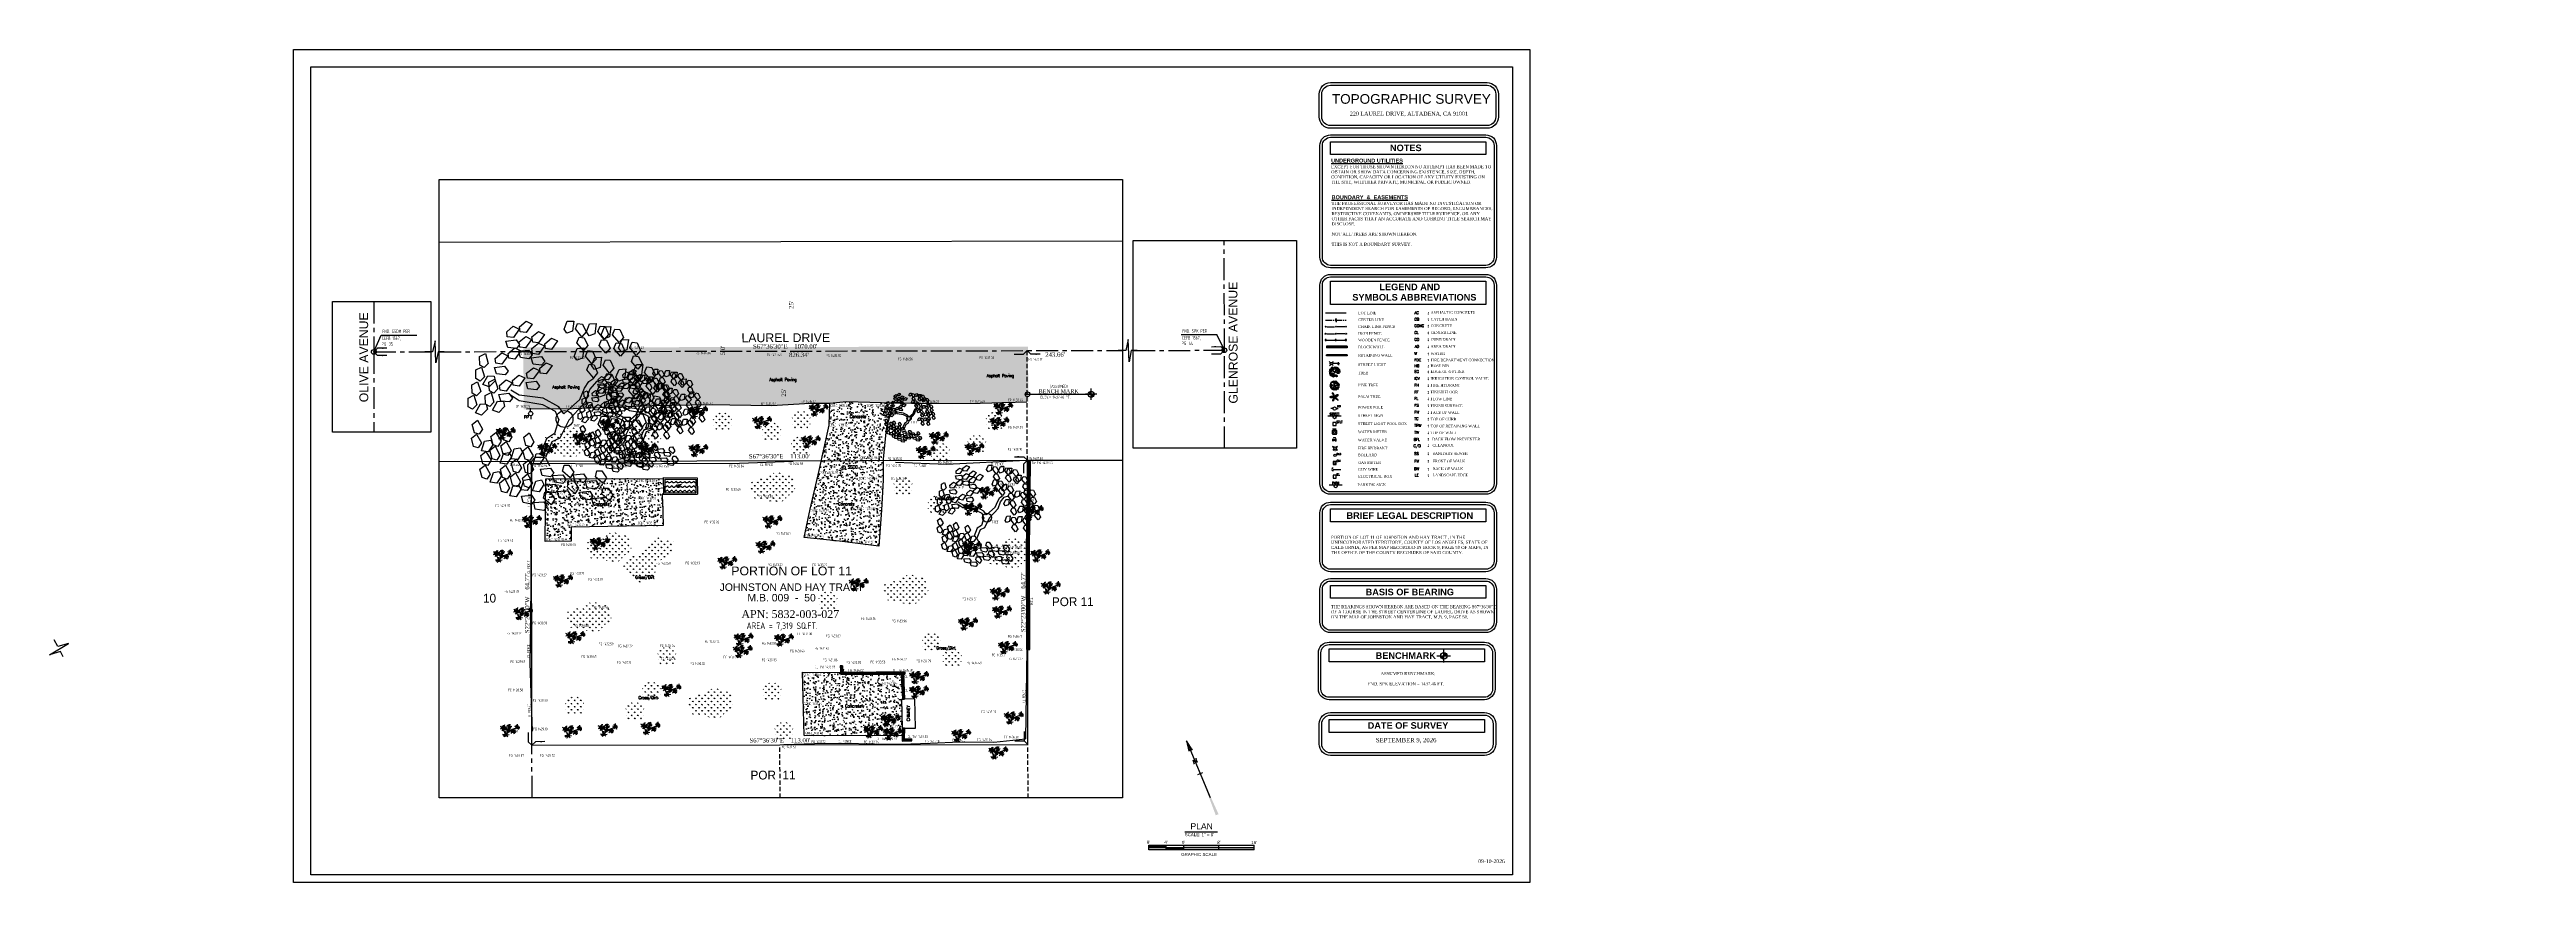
# Paper-space layout 'Layout1' of a CAD drawing. Header units: feet. Extents: x 207 to 771, y -146 to 43.
# The model-space entities are those that its viewports show. They can reach past a viewport. Long polylines and large blocks are cut down to what shows.
import ezdxf
from ezdxf.enums import TextEntityAlignment as Align

# ---------------------------------------------------------------- set-up
doc = ezdxf.new("R2010")
doc.units = ezdxf.units.FT
doc.header["$LTSCALE"] = 4
doc.header["$MEASUREMENT"] = 0
for name, pattern in [('CENTER2', [1.125, 0.75, -0.125, 0.125, -0.125]), ('hc4096_101$0$CENTER', [2, 1.25, -0.25, 0.25, -0.25]), ('hc4096_101$0$HIDDEN', [0.375, 0.25, -0.125]), ('hc4096_101$0$PHANTOM', [2.5, 1.25, -0.25, 0.25, -0.25, 0.25, -0.25]), ('sw4096_101$0$HIDDEN', [0.375, 0.25, -0.125])]:
    doc.linetypes.add(name, pattern=pattern)
for name, color, linetype in [('ex text', 2, 'Continuous'), ('fm text', 2, 'Continuous'), ('hc arrow1', 1, 'Continuous'), ('hc4096_101$0$fm leader arrow', 1, 'Continuous'), ('hc4096_101$0$hc labels', 2, 'Continuous'), ('hc4096_101$0$hc leader arrow', 1, 'Continuous'), ('hc4096_101$0$hc lotlines', 2, 'hc4096_101$0$PHANTOM'), ('hc4096_101$0$hc our lot', 7, 'Continuous'), ('hc4096_101$0$hc rw', 3, 'Continuous'), ('hc4096_101$0$hc st prod', 11, 'hc4096_101$0$HIDDEN'), ('hc4096_101$0$hc stcl', 1, 'hc4096_101$0$CENTER'), ('hc4096_101$0$hc text 2', 2, 'Continuous'), ('hc4096_101$0$hc text 3', 3, 'Continuous'), ('hc4096_101$0$hc text old', 1, 'Continuous'), ('sw utilities', 1, 'Continuous'), ('SW-TEXT', 2, 'Continuous'), ('sw4096_101$0$sw bldg', 4, 'Continuous'), ('sw4096_101$0$sw chainlink fence', 1, 'sw4096_101$0$SITE-FENC-CHLK'), ('sw4096_101$0$sw chimney', 3, 'Continuous'), ('sw4096_101$0$sw conc', 2, 'Continuous'), ('sw4096_101$0$sw conc hatch', 8, 'Continuous'), ('sw4096_101$0$sw ep', 2, 'Continuous'), ('sw4096_101$0$sw fd mon', 41, 'Continuous'), ('sw4096_101$0$sw fd mon 1', 41, 'Continuous'), ('sw4096_101$0$sw fd mon leader', 1, 'Continuous'), ('sw4096_101$0$sw fd mon text', 140, 'Continuous'), ('sw4096_101$0$sw fd mon text1', 140, 'Continuous'), ('sw4096_101$0$sw fs hatch 10', 10, 'Continuous'), ('sw4096_101$0$sw misc', 1, 'Continuous'), ('sw4096_101$0$sw misc text', 2, 'Continuous'), ('sw4096_101$0$sw misc text2', 2, 'Continuous'), ('sw4096_101$0$sw pool hatch', 151, 'Continuous'), ('sw4096_101$0$sw pts label 7', 1, 'Continuous'), ('sw4096_101$0$sw pts label leader', 1, 'Continuous'), ('sw4096_101$0$sw tree', 24, 'Continuous'), ('sw4096_101$0$sw tree trunk', 1, 'Continuous'), ('sw4096_101$0$sw wall', 1, 'Continuous'), ('sw4096_101$0$sw wall hatch', 8, 'sw4096_101$0$HIDDEN'), ('sw4096_101$0$SW_PLANTS', 8, 'Continuous'), ('sw4096_101$0$sw_util', 1, 'Continuous'), ('SW_SET_MONUMENTS', 1, 'Continuous'), ('symbols', 2, 'Continuous'), ('title box', 7, 'Continuous'), ('vport', 15, 'Continuous')]:
    doc.layers.add(name, color=color, linetype=linetype)
doc.styles.add('ar', font='arial.ttf')
doc.styles.add('hc4096_101$0$ARCHTIXT', font='architxt.shx', dxfattribs={"width": 0.8})
doc.styles.add('hc4096_101$0$arial', font='arial.ttf')
doc.styles.add('hc4096_101$0$hc333101$0$SH0', font='shadow.shx')
doc.styles.add('hc4096_101$0$Times', font='times.ttf')
doc.styles.add('L120', font='simplex.shx', dxfattribs={"height": 0.62})
doc.styles.add('S4', font='simplex', dxfattribs={"height": 0.2224})
doc.styles.add('S8', font='simplex', dxfattribs={"height": 0.83325})
doc.styles.add('SANS SERIFB', font='sanssb__.ttf', dxfattribs={"oblique": 5})
doc.styles.add('SHR', font='SIMPLEX', dxfattribs={"height": 1})
doc.styles.add('SIMPLEX', font='simplex.shx', dxfattribs={"width": 0.85})
doc.styles.get("Standard").update_dxf_attribs({"font": 'times.ttf'})
doc.styles.add('sw4096_101$0$ARCHTIXT', font='architxt.shx', dxfattribs={"width": 0.8})
doc.styles.add('sw4096_101$0$SIMPLEX', font='SIMPLEX.shx', dxfattribs={"width": 0.75})
doc.styles.add('sw4096_101$0$Standard', font='architxt.shx')
doc.styles.add('sw4096_101$0$sw71 101$0$Architext', font='architxt.shx', dxfattribs={"width": 0.75})
doc.styles.add('sw4096_101$0$sw71 101$0$SIMPLEX', font='simplex.shx', dxfattribs={"width": 0.85, "oblique": 5})
doc.styles.add('sw4096_101$0$Times', font='times.ttf')
doc.styles.add('Times', font='times.ttf')
doc.linetypes.add('sw4096_101$0$SITE-FENC-CHLK', pattern='A,1,-0.02,["X",sw4096_101$0$Standard,S=0.08,R=0,X=0,Y=-0.04],-0.08', length=1.1)
pattern_1 = [(27.5, (0, 0), (2.23526729925, -1.163606506), [0.2625, -2.8875]), (332.5, (0, 0), (0.558816826, 2.618114637), [0.21, -2.31]), (77.9514, (0.1863, -0.097), (2.7940852362, 1.4545059409), [0.223090665, -2.453997392]), (23.6842, (0.268, 0.6467), (3.229312718, -1.9646728403), [0.39375, -4.33125]), (74.1356, (0.537, 0.483), (4.3270307984, 1.8980067082), [0.334636008, -3.6809955]), (328.6842, (0.268, 0.6467), (4.3270293173, 1.8980100873), [0.315, -3.465]), (358.5, (0.5243, 0.351), (1.3908812024, -2.101392272), [0.2625, -2.8875]), (303.5, (0.5243, 0.351), (1.7580393716, 2.0189348839), [0.21, -2.31]), (48.9514, (0.6402, 0.176), (3.1489204839, -0.0824598423), [0.223090665, -2.453997392]), (15, (0, 0), (0.48519521415, 1.06015155009), [0, -2.282, 0, -2.345, 0, -2.31875]), (345, (0, 0), (1.37892786128, 0.92300794058), [0, -1.337, 0, -2.2295, 0, -0.88375]), (305, (-0.7211, 0.2987), (1.69594686465, -0.78793045276), [0, -0.875, 0, -2.73, 0, -3.6225]), (295, (-1.0444, 0.4326), (2.01985799307, -0.4574175925), [0, -1.1375, 0, -1.813, 0, -2.5725])]
pattern_2 = [(67.5, (0, 0), (-0.382683432264, 0.92387953227), [0.1875, -1.226713563]), (22.5, (0, 0), (-0.38268343237, 0.92387953251), [0.1875, -0.8125]), (112.5, (0, 0), (-0.92387953251, -0.38268343237), [0.1875, -0.8125])]

# ---------------------------------------------------------------- blocks, each defined once
blk = doc.blocks.new('BOLLARD')
at = {"color": 1, "linetype": 'Continuous'}
blk.add_circle((0, 0), 0.0399, dxfattribs=at)
at = {"color": 1, "style": 'SIMPLEX'}
blk.add_text('BLD', height=0.054, dxfattribs=at).set_placement((0.051, 0.04), align=Align.MIDDLE_LEFT)
blk = doc.blocks.new('_CL')
for p, q in [((0, 0.06), (0, -0.07)), ((0, -0.07), (0.05, -0.07))]:
    blk.add_line(p, q)
at = {"style": 'S8'}
blk.add_text('C', height=0.111, dxfattribs=at).set_placement((0, -0.02), align=Align.CENTER)
blk = doc.blocks.new('TREE')
at = {"color": 11, "linetype": 'Continuous'}
for p, q in [((-0.48, 0.1), (-0.45, 0.12)), ((-0.47, 0.06), (-0.48, 0.1)), ((-0.45, 0.05), (-0.47, 0.06)), ((-0.46, 0.17), (-0.43, 0.18)), ((-0.46, 0.13), (-0.46, 0.17)), ((-0.43, 0.11), (-0.46, 0.13)), ((-0.45, 0.12), (-0.43, 0.07)), ((-0.43, 0.07), (-0.45, 0.05)), ((-0.44, 0.24), (-0.41, 0.26)), ((-0.44, 0.2), (-0.44, 0.24)), ((-0.42, 0.19), (-0.44, 0.2)), ((-0.44, 0.03), (-0.41, 0.07)), ((-0.41, 0.02), (-0.44, 0.03)), ((-0.43, 0.18), (-0.41, 0.14)), ((-0.41, 0.14), (-0.43, 0.11)), ((-0.42, 0.31), (-0.39, 0.32)), ((-0.42, 0.27), (-0.42, 0.31)), ((-0.4, 0.25), (-0.42, 0.27)), ((-0.39, 0.21), (-0.42, 0.19)), ((-0.41, 0.26), (-0.39, 0.21)), ((-0.41, 0.07), (-0.39, 0.07)), ((-0.38, 0.05), (-0.41, 0.02)), ((-0.38, 0.27), (-0.4, 0.25)), ((-0.4, 0.17), (-0.38, 0.21)), ((-0.37, 0.16), (-0.4, 0.17)), ((-0.39, 0.32), (-0.38, 0.27)), ((-0.39, 0.12), (-0.36, 0.13)), ((-0.39, 0.07), (-0.39, 0.12)), ((-0.39, 0.07), (-0.38, 0.05)), ((-0.37, 0.06), (-0.39, 0.07)), ((-0.38, 0.21), (-0.35, 0.21)), ((-0.37, 0.18), (-0.34, 0.2)), ((-0.34, 0.19), (-0.37, 0.16)), ((-0.37, 0.14), (-0.37, 0.18)), ((-0.35, 0.13), (-0.37, 0.14)), ((-0.35, 0.08), (-0.37, 0.06)), ((-0.36, 0.13), (-0.35, 0.08)), ((-0.36, 0.04), (-0.33, 0.09)), ((-0.32, 0.03), (-0.36, 0.04)), ((-0.35, 0.25), (-0.3, 0.26)), ((-0.34, 0.22), (-0.35, 0.25)), ((-0.35, 0.21), (-0.34, 0.19)), ((-0.33, 0.15), (-0.35, 0.13)), ((-0.34, 0.3), (-0.31, 0.33)), ((-0.34, 0.28), (-0.34, 0.3)), ((-0.31, 0.27), (-0.34, 0.28)), ((-0.29, 0.22), (-0.34, 0.22)), ((-0.34, 0.2), (-0.33, 0.15)), ((-0.33, 0.09), (-0.3, 0.09)), ((-0.32, 0.17), (-0.29, 0.19)), ((-0.32, 0.14), (-0.32, 0.17)), ((-0.29, 0.14), (-0.32, 0.14)), ((-0.32, 0.12), (-0.27, 0.13)), ((-0.31, 0.09), (-0.32, 0.12)), ((-0.29, 0.06), (-0.32, 0.03)), ((-0.31, 0.33), (-0.28, 0.31)), ((-0.28, 0.31), (-0.31, 0.27)), ((-0.27, 0.08), (-0.31, 0.09)), ((-0.3, 0.26), (-0.28, 0.24)), ((-0.3, 0.09), (-0.29, 0.06)), ((-0.29, 0.43), (-0.25, 0.46)), ((-0.28, 0.41), (-0.29, 0.43)), ((-0.29, 0.39), (-0.24, 0.39)), ((-0.28, 0.35), (-0.29, 0.39)), ((-0.28, 0.24), (-0.29, 0.22)), ((-0.29, 0.19), (-0.26, 0.18)), ((-0.26, 0.18), (-0.29, 0.14)), ((-0.25, 0.4), (-0.28, 0.41)), ((-0.28, 0.32), (-0.25, 0.35)), ((-0.24, 0.35), (-0.28, 0.35)), ((-0.27, 0.3), (-0.28, 0.32)), ((-0.25, 0.3), (-0.27, 0.3)), ((-0.22, 0.12), (-0.27, 0.14)), ((-0.27, 0.13), (-0.26, 0.1)), ((-0.22, 0.09), (-0.27, 0.12)), ((-0.26, 0.1), (-0.27, 0.08)), ((-0.26, 0.19), (-0.22, 0.22)), ((-0.25, 0.17), (-0.26, 0.19)), ((-0.25, 0.46), (-0.22, 0.44)), ((-0.22, 0.44), (-0.25, 0.4)), ((-0.25, 0.35), (-0.22, 0.34)), ((-0.22, 0.34), (-0.25, 0.3)), ((-0.22, 0.16), (-0.25, 0.17)), ((-0.24, 0.39), (-0.22, 0.37)), ((-0.22, 0.37), (-0.24, 0.35)), ((-0.23, 0.33), (-0.18, 0.34)), ((-0.22, 0.3), (-0.23, 0.33)), ((-0.22, 0.46), (-0.19, 0.48)), ((-0.22, 0.43), (-0.22, 0.46)), ((-0.19, 0.43), (-0.22, 0.43)), ((-0.22, 0.38), (-0.19, 0.41)), ((-0.22, 0.36), (-0.22, 0.38)), ((-0.19, 0.35), (-0.22, 0.36)), ((-0.18, 0.3), (-0.22, 0.3)), ((-0.22, 0.22), (-0.19, 0.2)), ((-0.19, 0.2), (-0.22, 0.16)), ((-0.11, 0.1), (-0.22, 0.12)), ((-0.11, 0.07), (-0.22, 0.09)), ((-0.19, 0.48), (-0.16, 0.47)), ((-0.16, 0.47), (-0.19, 0.43)), ((-0.19, 0.41), (-0.16, 0.39)), ((-0.16, 0.39), (-0.19, 0.35)), ((-0.19, 0.23), (-0.15, 0.25)), ((-0.18, 0.2), (-0.19, 0.23)), ((-0.19, 0.18), (-0.14, 0.19)), ((-0.18, 0.15), (-0.19, 0.18)), ((-0.18, 0.34), (-0.16, 0.32)), ((-0.16, 0.32), (-0.18, 0.3)), ((-0.15, 0.2), (-0.18, 0.2)), ((-0.14, 0.14), (-0.18, 0.15)), ((-0.16, 0.41), (-0.13, 0.43)), ((-0.16, 0.38), (-0.16, 0.41)), ((-0.13, 0.38), (-0.16, 0.38)), ((-0.16, 0.35), (-0.13, 0.37)), ((-0.16, 0.32), (-0.16, 0.35)), ((-0.13, 0.32), (-0.16, 0.32)), ((-0.16, 0.3), (-0.11, 0.31)), ((-0.15, 0.27), (-0.16, 0.3)), ((-0.11, 0.27), (-0.15, 0.27)), ((-0.15, 0.25), (-0.12, 0.24)), ((-0.12, 0.24), (-0.15, 0.2)), ((-0.14, 0.19), (-0.12, 0.16)), ((-0.12, 0.16), (-0.14, 0.14)), ((-0.13, 0.43), (-0.1, 0.42)), ((-0.1, 0.42), (-0.13, 0.38)), ((-0.13, 0.37), (-0.1, 0.36)), ((-0.1, 0.36), (-0.13, 0.32)), ((-0.12, 0.25), (-0.09, 0.28)), ((-0.12, 0.23), (-0.12, 0.25)), ((-0.09, 0.22), (-0.12, 0.23)), ((-0.11, 0.31), (-0.1, 0.28)), ((-0.1, 0.28), (-0.11, 0.27)), ((-0.03, 0.06), (-0.11, 0.1)), ((-0.04, 0.04), (-0.11, 0.07)), ((-0.1, 0.37), (-0.06, 0.4)), ((-0.09, 0.35), (-0.1, 0.37)), ((-0.06, 0.34), (-0.09, 0.35)), ((-0.09, 0.28), (-0.06, 0.26)), ((-0.06, 0.26), (-0.09, 0.22)), ((-0.06, 0.4), (-0.03, 0.38)), ((-0.03, 0.38), (-0.06, 0.34)), ((-0.03, 0), (-0.04, 0.04)), ((0, 0.03), (-0.03, 0.06)), ((0, 0.44), (0.01, 0.48)), ((0.01, 0.42), (0, 0.44)), ((0, 0.03), (0.08, 0.1)), ((0.01, 0.48), (0.05, 0.48)), ((0.04, 0.43), (0.01, 0.42)), ((0.02, -0.01), (0.07, 0.04)), ((0.05, 0.48), (0.04, 0.43)), ((0.05, 0.44), (0.07, 0.47)), ((0.09, 0.41), (0.05, 0.44)), ((0.05, 0.31), (0.06, 0.35)), ((0.06, 0.29), (0.05, 0.31)), ((0.06, 0.38), (0.07, 0.4)), ((0.09, 0.34), (0.06, 0.38)), ((0.06, 0.35), (0.1, 0.35)), ((0.09, 0.3), (0.06, 0.29)), ((0.07, 0.47), (0.09, 0.47)), ((0.07, 0.4), (0.1, 0.4)), ((0.07, 0.04), (0.1, 0.08)), ((0.08, 0.1), (0.1, 0.15)), ((0.09, 0.47), (0.11, 0.43)), ((0.11, 0.43), (0.09, 0.41)), ((0.11, 0.36), (0.09, 0.34)), ((0.1, 0.35), (0.09, 0.3)), ((0.1, 0.4), (0.11, 0.36)), ((0.1, 0.31), (0.11, 0.34)), ((0.14, 0.27), (0.1, 0.31)), ((0.1, 0.15), (0.12, 0.19)), ((0.1, 0.08), (0.13, 0.14)), ((0.11, 0.43), (0.12, 0.47)), ((0.12, 0.41), (0.11, 0.43)), ((0.11, 0.34), (0.14, 0.34)), ((0.11, 0.24), (0.12, 0.27)), ((0.14, 0.2), (0.11, 0.24)), ((0.12, 0.47), (0.16, 0.47)), ((0.15, 0.42), (0.12, 0.41)), ((0.12, 0.27), (0.15, 0.27)), ((0.12, 0.19), (0.14, 0.2)), ((0.13, 0.26), (0.15, 0.3)), ((0.15, 0.24), (0.13, 0.26)), ((0.13, 0.14), (0.16, 0.19)), ((0.14, 0.34), (0.16, 0.3)), ((0.16, 0.3), (0.14, 0.27)), ((0.16, 0.23), (0.14, 0.2)), ((0.16, 0.47), (0.15, 0.42)), ((0.15, 0.3), (0.18, 0.3)), ((0.15, 0.27), (0.16, 0.23)), ((0.18, 0.25), (0.15, 0.24)), ((0.16, 0.43), (0.18, 0.46)), ((0.2, 0.39), (0.16, 0.43)), ((0.16, 0.19), (0.2, 0.2)), ((0.16, 0.13), (0.17, 0.17)), ((0.17, 0.11), (0.16, 0.13)), ((0.17, 0.36), (0.18, 0.39)), ((0.2, 0.33), (0.17, 0.36)), ((0.17, 0.17), (0.21, 0.17)), ((0.2, 0.12), (0.17, 0.11)), ((0.17, -0.03), (0.18, 0.01)), ((0.18, 0.46), (0.2, 0.46)), ((0.18, 0.42), (0.2, 0.46)), ((0.2, 0.4), (0.18, 0.42)), ((0.18, 0.39), (0.21, 0.39)), ((0.18, 0.3), (0.18, 0.25)), ((0.18, 0.01), (0.22, 0.01)), ((0.19, 0.27), (0.2, 0.29)), ((0.22, 0.23), (0.19, 0.27)), ((0.2, 0.46), (0.22, 0.42)), ((0.2, 0.46), (0.23, 0.46)), ((0.22, 0.42), (0.2, 0.39)), ((0.22, 0.41), (0.2, 0.4)), ((0.23, 0.35), (0.2, 0.33)), ((0.2, 0.29), (0.23, 0.29)), ((0.2, 0.2), (0.21, 0.23)), ((0.23, 0.16), (0.2, 0.2)), ((0.21, 0.17), (0.2, 0.12)), ((0.21, 0.39), (0.23, 0.35)), ((0.21, 0.23), (0.23, 0.22)), ((0.21, 0.13), (0.23, 0.16)), ((0.25, 0.09), (0.21, 0.13)), ((0.22, 0.01), (0.21, -0.04)), ((0.23, 0.46), (0.22, 0.41)), ((0.24, 0.25), (0.22, 0.23)), ((0.22, 0.06), (0.23, 0.09)), ((0.25, 0.02), (0.22, 0.06)), ((0.22, -0.02), (0.23, 0)), ((0.23, 0.29), (0.24, 0.25)), ((0.23, 0.22), (0.25, 0.18)), ((0.25, 0.18), (0.23, 0.16)), ((0.23, 0.16), (0.25, 0.15)), ((0.23, 0.09), (0.26, 0.09)), ((0.23, 0), (0.26, 0)), ((0.24, 0.42), (0.25, 0.44)), ((0.27, 0.38), (0.24, 0.42)), ((0.24, 0.35), (0.26, 0.38)), ((0.28, 0.31), (0.24, 0.35)), ((0.25, 0.44), (0.27, 0.44)), ((0.25, 0.21), (0.27, 0.25)), ((0.27, 0.19), (0.25, 0.21)), ((0.25, 0.15), (0.27, 0.12)), ((0.27, 0.12), (0.25, 0.09)), ((0.27, 0.05), (0.25, 0.02)), ((0.26, 0.38), (0.28, 0.37)), ((0.26, 0.09), (0.27, 0.05)), ((0.27, 0.44), (0.29, 0.4)), ((0.29, 0.4), (0.27, 0.38)), ((0.27, 0.35), (0.28, 0.39)), ((0.28, 0.33), (0.27, 0.35)), ((0.27, 0.25), (0.3, 0.25)), ((0.3, 0.2), (0.27, 0.19)), ((0.28, 0.39), (0.32, 0.39)), ((0.28, 0.37), (0.3, 0.33)), ((0.31, 0.34), (0.28, 0.33)), ((0.3, 0.33), (0.28, 0.31)), ((0.28, -0.03), (0.29, 0.01)), ((0.29, 0.07), (0.3, 0.1)), ((0.3, 0.05), (0.29, 0.07)), ((0.29, 0.01), (0.32, 0.01)), ((0.3, 0.25), (0.3, 0.2)), ((0.3, 0.1), (0.34, 0.11)), ((0.33, 0.06), (0.3, 0.05)), ((0.32, 0.39), (0.31, 0.34)), ((0.31, 0.21), (0.32, 0.23)), ((0.34, 0.17), (0.31, 0.21)), ((0.32, 0.35), (0.33, 0.38)), ((0.35, 0.31), (0.32, 0.35)), ((0.32, 0.23), (0.35, 0.23)), ((0.32, 0.14), (0.33, 0.17)), ((0.35, 0.1), (0.32, 0.14)), ((0.32, 0.01), (0.32, -0.04)), ((0.33, 0.38), (0.36, 0.38)), ((0.33, 0.28), (0.34, 0.31)), ((0.36, 0.25), (0.33, 0.28)), ((0.33, 0.17), (0.35, 0.16)), ((0.34, 0.11), (0.33, 0.06)), ((0.34, 0.31), (0.37, 0.31)), ((0.34, 0.23), (0.36, 0.27)), ((0.35, 0.21), (0.34, 0.23)), ((0.36, 0.19), (0.34, 0.17)), ((0.34, 0.07), (0.35, 0.09)), ((0.38, 0.03), (0.34, 0.07)), ((0.38, 0.34), (0.35, 0.31)), ((0.35, 0.23), (0.36, 0.19)), ((0.38, 0.22), (0.35, 0.21)), ((0.35, 0.16), (0.37, 0.13)), ((0.37, 0.13), (0.35, 0.1)), ((0.35, 0.09), (0.38, 0.09)), ((0.35, 0), (0.36, 0.03)), ((0.36, 0.38), (0.38, 0.34)), ((0.38, 0.27), (0.36, 0.25)), ((0.36, 0.27), (0.39, 0.27)), ((0.36, 0.03), (0.39, 0.02)), ((0.37, 0.31), (0.38, 0.27)), ((0.39, 0.27), (0.38, 0.22)), ((0.38, 0.09), (0.39, 0.12)), ((0.39, 0.07), (0.38, 0.09)), ((0.38, 0.09), (0.4, 0.05)), ((0.4, 0.05), (0.38, 0.03)), ((0.39, 0.12), (0.43, 0.13)), ((0.42, 0.08), (0.39, 0.07)), ((0.39, 0.02), (0.4, -0.02)), ((0.4, 0.23), (0.41, 0.26)), ((0.43, 0.19), (0.4, 0.23)), ((0.4, 0.16), (0.41, 0.19)), ((0.43, 0.12), (0.4, 0.16)), ((0.41, 0.26), (0.43, 0.25)), ((0.41, 0.19), (0.44, 0.19)), ((0.43, 0.13), (0.42, 0.08)), ((0.43, 0.25), (0.45, 0.22)), ((0.45, 0.22), (0.43, 0.19)), ((0.46, 0.15), (0.43, 0.12)), ((0.43, 0.09), (0.44, 0.11)), ((0.46, 0.05), (0.43, 0.09)), ((0.44, 0.19), (0.46, 0.15)), ((0.44, 0.11), (0.47, 0.11)), ((0.44, 0.02), (0.45, 0.05)), ((0.47, -0.02), (0.44, 0.02)), ((0.45, 0.05), (0.48, 0.04)), ((0.49, 0.07), (0.46, 0.05)), ((0.47, 0.11), (0.49, 0.07)), ((0.49, 0), (0.47, -0.02)), ((0.48, 0.04), (0.49, 0)), ((-0.46, -0.09), (-0.43, -0.07)), ((-0.45, -0.14), (-0.46, -0.09)), ((-0.45, -0.03), (-0.43, -0.01)), ((-0.44, -0.07), (-0.45, -0.03)), ((-0.43, -0.14), (-0.45, -0.14)), ((-0.42, -0.07), (-0.44, -0.07)), ((-0.43, -0.01), (-0.4, -0.05)), ((-0.43, -0.07), (-0.41, -0.12)), ((-0.41, -0.12), (-0.43, -0.14)), ((-0.4, -0.05), (-0.42, -0.07)), ((-0.42, -0.25), (-0.39, -0.23)), ((-0.41, -0.29), (-0.42, -0.25)), ((-0.41, -0.16), (-0.39, -0.11)), ((-0.41, -0.18), (-0.39, -0.16)), ((-0.38, -0.16), (-0.41, -0.16)), ((-0.4, -0.22), (-0.41, -0.18)), ((-0.38, -0.3), (-0.41, -0.29)), ((-0.38, -0.23), (-0.4, -0.22)), ((-0.39, -0.11), (-0.36, -0.1)), ((-0.39, -0.16), (-0.36, -0.2)), ((-0.39, -0.23), (-0.37, -0.27)), ((-0.35, -0.13), (-0.38, -0.16)), ((-0.36, -0.2), (-0.38, -0.23)), ((-0.37, -0.27), (-0.38, -0.3)), ((-0.37, -0.15), (-0.34, -0.13)), ((-0.36, -0.2), (-0.37, -0.15)), ((-0.37, -0.31), (-0.35, -0.26)), ((-0.33, -0.32), (-0.37, -0.31)), ((-0.36, -0.09), (-0.34, -0.07)), ((-0.35, -0.13), (-0.36, -0.09)), ((-0.36, -0.1), (-0.35, -0.13)), ((-0.33, -0.2), (-0.36, -0.2)), ((-0.33, -0.14), (-0.35, -0.13)), ((-0.35, -0.26), (-0.32, -0.26)), ((-0.34, -0.07), (-0.31, -0.11)), ((-0.34, -0.13), (-0.32, -0.18)), ((-0.31, -0.11), (-0.33, -0.14)), ((-0.32, -0.18), (-0.33, -0.2)), ((-0.31, -0.28), (-0.33, -0.32)), ((-0.32, -0.22), (-0.3, -0.17)), ((-0.28, -0.22), (-0.32, -0.22)), ((-0.32, -0.25), (-0.29, -0.23)), ((-0.31, -0.29), (-0.32, -0.25)), ((-0.32, -0.26), (-0.31, -0.28)), ((-0.32, -0.32), (-0.3, -0.3)), ((-0.31, -0.36), (-0.32, -0.32)), ((-0.31, -0.06), (-0.28, -0.04)), ((-0.3, -0.11), (-0.31, -0.06)), ((-0.31, -0.13), (-0.29, -0.11)), ((-0.3, -0.17), (-0.31, -0.13)), ((-0.28, -0.3), (-0.31, -0.29)), ((-0.29, -0.36), (-0.31, -0.36)), ((-0.27, -0.11), (-0.3, -0.11)), ((-0.28, -0.18), (-0.3, -0.17)), ((-0.3, -0.17), (-0.27, -0.17)), ((-0.3, -0.3), (-0.27, -0.34)), ((-0.29, -0.11), (-0.26, -0.16)), ((-0.29, -0.23), (-0.27, -0.27)), ((-0.27, -0.34), (-0.29, -0.36)), ((-0.28, -0.04), (-0.26, -0.09)), ((-0.26, -0.16), (-0.28, -0.18)), ((-0.26, -0.19), (-0.28, -0.22)), ((-0.27, -0.27), (-0.28, -0.3)), ((-0.26, -0.09), (-0.27, -0.11)), ((-0.27, -0.17), (-0.26, -0.19)), ((-0.27, -0.29), (-0.24, -0.27)), ((-0.26, -0.33), (-0.27, -0.29)), ((-0.27, -0.38), (-0.25, -0.33)), ((-0.24, -0.38), (-0.27, -0.38)), ((-0.26, -0.2), (-0.25, -0.15)), ((-0.23, -0.2), (-0.26, -0.2)), ((-0.26, -0.22), (-0.24, -0.2)), ((-0.25, -0.26), (-0.26, -0.22)), ((-0.23, -0.33), (-0.26, -0.33)), ((-0.25, -0.15), (-0.22, -0.14)), ((-0.23, -0.27), (-0.25, -0.26)), ((-0.25, -0.33), (-0.23, -0.33)), ((-0.24, -0.2), (-0.21, -0.24)), ((-0.24, -0.27), (-0.22, -0.31)), ((-0.21, -0.35), (-0.24, -0.38)), ((-0.21, -0.16), (-0.23, -0.2)), ((-0.21, -0.24), (-0.23, -0.27)), ((-0.22, -0.31), (-0.23, -0.33)), ((-0.23, -0.33), (-0.21, -0.35)), ((-0.22, -0.14), (-0.21, -0.16)), ((-0.22, -0.35), (-0.2, -0.3)), ((-0.18, -0.35), (-0.22, -0.35)), ((-0.21, -0.16), (-0.18, -0.14)), ((-0.19, -0.2), (-0.21, -0.16)), ((-0.21, -0.29), (-0.18, -0.27)), ((-0.2, -0.33), (-0.21, -0.29)), ((-0.2, -0.41), (-0.21, -0.38)), ((-0.21, -0.38), (-0.16, -0.38)), ((-0.2, -0.09), (-0.18, -0.07)), ((-0.19, -0.13), (-0.2, -0.09)), ((-0.2, -0.22), (-0.18, -0.2)), ((-0.19, -0.26), (-0.2, -0.22)), ((-0.2, -0.3), (-0.17, -0.3)), ((-0.17, -0.34), (-0.2, -0.33)), ((-0.16, -0.42), (-0.2, -0.41)), ((-0.17, -0.14), (-0.19, -0.13)), ((-0.17, -0.21), (-0.19, -0.2)), ((-0.17, -0.27), (-0.19, -0.26)), ((-0.18, -0.07), (-0.15, -0.11)), ((-0.18, -0.14), (-0.16, -0.18)), ((-0.18, -0.2), (-0.15, -0.25)), ((-0.18, -0.27), (-0.16, -0.31)), ((-0.16, -0.32), (-0.18, -0.35)), ((-0.15, -0.11), (-0.17, -0.14)), ((-0.16, -0.18), (-0.17, -0.21)), ((-0.15, -0.25), (-0.17, -0.27)), ((-0.17, -0.3), (-0.16, -0.32)), ((-0.16, -0.31), (-0.17, -0.34)), ((-0.16, -0.35), (-0.14, -0.31)), ((-0.12, -0.36), (-0.16, -0.35)), ((-0.16, -0.38), (-0.15, -0.4)), ((-0.15, -0.4), (-0.16, -0.42)), ((-0.15, -0.22), (-0.14, -0.17)), ((-0.12, -0.23), (-0.15, -0.22)), ((-0.15, -0.41), (-0.1, -0.41)), ((-0.14, -0.44), (-0.15, -0.41)), ((-0.14, -0.17), (-0.11, -0.17)), ((-0.14, -0.31), (-0.11, -0.3)), ((-0.1, -0.45), (-0.14, -0.44)), ((-0.09, -0.1), (-0.12, -0.18)), ((-0.1, -0.19), (-0.12, -0.23)), ((-0.12, -0.25), (-0.07, -0.24)), ((-0.11, -0.28), (-0.12, -0.25)), ((-0.1, -0.32), (-0.12, -0.36)), ((-0.11, -0.17), (-0.1, -0.19)), ((-0.07, -0.29), (-0.11, -0.28)), ((-0.11, -0.3), (-0.1, -0.32)), ((-0.1, -0.33), (-0.04, -0.32)), ((-0.09, -0.36), (-0.1, -0.33)), ((-0.1, -0.36), (-0.07, -0.36)), ((-0.1, -0.39), (-0.1, -0.36)), ((-0.07, -0.42), (-0.1, -0.39)), ((-0.1, -0.41), (-0.09, -0.43)), ((-0.09, -0.43), (-0.1, -0.45)), ((-0.05, -0.07), (-0.09, -0.1)), ((-0.06, -0.11), (-0.09, -0.19)), ((-0.09, -0.19), (-0.07, -0.23)), ((-0.04, -0.36), (-0.09, -0.36)), ((-0.07, -0.24), (-0.05, -0.27)), ((-0.05, -0.27), (-0.07, -0.29)), ((-0.07, -0.36), (-0.05, -0.4)), ((-0.05, -0.4), (-0.07, -0.42)), ((-0.02, -0.09), (-0.06, -0.11)), ((-0.06, -0.28), (-0.01, -0.27)), ((-0.05, -0.31), (-0.06, -0.28)), ((-0.03, 0), (-0.05, -0.07)), ((-0.01, -0.32), (-0.05, -0.31)), ((-0.04, -0.32), (-0.03, -0.35)), ((-0.03, -0.35), (-0.04, -0.36)), ((-0.03, -0.36), (0.02, -0.35)), ((-0.03, -0.39), (-0.03, -0.36)), ((0.02, -0.4), (-0.03, -0.39)), ((0.02, -0.01), (-0.02, -0.09)), ((-0.01, -0.26), (0, -0.23)), ((0.03, -0.29), (-0.01, -0.26)), ((-0.01, -0.27), (0.01, -0.3)), ((0.01, -0.3), (-0.01, -0.32)), ((0, -0.23), (0.02, -0.23)), ((0.01, -0.34), (0.02, -0.31)), ((0.05, -0.37), (0.01, -0.34)), ((0.02, -0.23), (0.05, -0.26)), ((0.02, -0.31), (0.05, -0.31)), ((0.02, -0.35), (0.03, -0.38)), ((0.03, -0.38), (0.02, -0.4)), ((0.05, -0.26), (0.03, -0.29)), ((0.04, -0.28), (0.09, -0.27)), ((0.05, -0.31), (0.04, -0.28)), ((0.05, -0.31), (0.07, -0.34)), ((0.09, -0.31), (0.05, -0.31)), ((0.07, -0.34), (0.05, -0.37)), ((0.08, -0.39), (0.07, -0.36)), ((0.07, -0.36), (0.12, -0.36)), ((0.12, -0.4), (0.08, -0.39)), ((0.09, -0.27), (0.11, -0.3)), ((0.11, -0.3), (0.09, -0.31)), ((0.1, -0.31), (0.15, -0.3)), ((0.11, -0.34), (0.1, -0.31)), ((0.15, -0.35), (0.11, -0.34)), ((0.12, -0.36), (0.14, -0.38)), ((0.14, -0.38), (0.12, -0.4)), ((0.13, -0.39), (0.18, -0.39)), ((0.14, -0.42), (0.13, -0.39)), ((0.19, -0.43), (0.14, -0.42)), ((0.15, -0.28), (0.16, -0.26)), ((0.19, -0.32), (0.15, -0.28)), ((0.15, -0.3), (0.17, -0.33)), ((0.17, -0.33), (0.15, -0.35)), ((0.16, -0.26), (0.18, -0.26)), ((0.18, -0.05), (0.17, -0.03)), ((0.21, -0.04), (0.18, -0.05)), ((0.18, -0.26), (0.21, -0.29)), ((0.18, -0.37), (0.19, -0.34)), ((0.22, -0.4), (0.18, -0.37)), ((0.21, -0.29), (0.19, -0.32)), ((0.19, -0.34), (0.22, -0.34)), ((0.18, -0.39), (0.2, -0.41)), ((0.2, -0.41), (0.19, -0.43)), ((0.26, -0.06), (0.22, -0.02)), ((0.22, -0.34), (0.24, -0.38)), ((0.24, -0.38), (0.22, -0.4)), ((0.23, -0.09), (0.24, -0.06)), ((0.26, -0.13), (0.23, -0.09)), ((0.24, -0.06), (0.27, -0.07)), ((0.26, 0), (0.28, -0.04)), ((0.28, -0.04), (0.26, -0.06)), ((0.28, -0.11), (0.26, -0.13)), ((0.27, -0.07), (0.28, -0.11)), ((0.29, -0.05), (0.28, -0.03)), ((0.32, -0.04), (0.29, -0.05)), ((0.33, -0.03), (0.34, 0)), ((0.36, -0.07), (0.33, -0.03)), ((0.34, 0), (0.37, -0.01)), ((0.34, -0.1), (0.35, -0.07)), ((0.37, -0.14), (0.34, -0.1)), ((0.38, -0.04), (0.35, 0)), ((0.35, -0.07), (0.37, -0.07)), ((0.38, -0.04), (0.36, -0.07)), ((0.37, -0.01), (0.38, -0.04)), ((0.37, -0.07), (0.39, -0.11)), ((0.39, -0.11), (0.37, -0.14)), ((0.4, -0.02), (0.38, -0.04))]:
    blk.add_line(p, q, dxfattribs=at)
at = {"color": 1}
blk.add_circle((0, 0), 0.0417, dxfattribs=at)
blk = doc.blocks.new('A$C49ED3EDE')
at = {"layer": 'SW_SET_MONUMENTS', "xscale": 2, "yscale": 2, "zscale": 2}
blk.add_blockref('TREE', (0.95, 0.9), dxfattribs=at)
blk = doc.blocks.new('A$C7F7E7D79')
at = {"color": 1, "linetype": 'Continuous'}
for p, q in [((0.67, 0.52), (0, 0.52)), ((1.71, 0.52), (2.37, 0.52))]:
    blk.add_line(p, q, dxfattribs=at)
blk.add_circle((1.19, 0.52), 0.52, dxfattribs=at)
at = {"color": 1, "style": 'SIMPLEX'}
blk.add_text('PP', height=0.65, dxfattribs=at).set_placement((2, 1.14), align=Align.MIDDLE_LEFT)
blk = doc.blocks.new('ST SIGN')
at = {"color": 1}
blk.add_line((-0.174, 0.04), (0.174, 0.04), dxfattribs=at)
blk.add_circle((0, 0), 0.0397, dxfattribs=at)
at = {"color": 1, "style": 'SIMPLEX'}
blk.add_text('STREET', height=0.054, dxfattribs=at).set_placement((0, 0.084), align=Align.MIDDLE_CENTER)
blk = doc.blocks.new('A$C296643AF')
at = {"color": 1, "linetype": 'Continuous'}
blk.add_lwpolyline([(0.2, 0), (1.6, 0, 0.414214), (1.8, 0.2), (1.8, 1.1, 0.414214), (1.6, 1.3), (0.2, 1.3, 0.414214), (0, 1.1), (0, 0.2, 0.414214)], format="xyb", close=True, dxfattribs=at)
at = {"color": 1}
blk.add_circle((0.9, 0.65), 0.4, dxfattribs=at)
at = {"color": 1, "style": 'SIMPLEX'}
blk.add_text('WM', height=0.65, dxfattribs=at).set_placement((0.9, 1.82), align=Align.MIDDLE_CENTER)
blk = doc.blocks.new('PINE')
at = {"color": 11}
for p, q in [((-0.43, -0.04), (-0.48, 0.02)), ((-0.41, 0.08), (-0.47, 0.06)), ((-0.37, 0.05), (-0.46, 0.14)), ((-0.37, 0.23), (-0.44, 0.21)), ((-0.32, 0.19), (-0.41, 0.27)), ((-0.14, 0.28), (-0.38, 0.32)), ((-0.28, 0.09), (-0.37, 0.05)), ((-0.34, 0.11), (-0.32, 0.19)), ((-0.01, 0), (-0.34, 0.11)), ((-0.2, 0.35), (-0.33, 0.36)), ((-0.23, 0.01), (-0.32, 0.04)), ((-0.18, 0.06), (-0.3, -0.06)), ((-0.2, 0.35), (-0.21, 0.44)), ((-0.16, 0.39), (-0.2, 0.35)), ((-0.16, 0.39), (-0.07, 0.49)), ((-0.16, 0.39), (-0.15, 0.46)), ((-0.02, 0.32), (-0.16, 0.39)), ((-0.15, 0.29), (-0.15, 0.35)), ((-0.15, 0.29), (-0.02, 0.32)), ((0.02, 0.19), (-0.14, 0.28)), ((-0.1, 0.04), (-0.14, 0.12)), ((-0.01, 0), (-0.13, -0.21)), ((-0.09, 0.36), (-0.06, 0.42)), ((-0.03, 0.39), (-0.02, 0.49)), ((0.05, 0.4), (-0.03, 0.39)), ((-0.01, 0.33), (0.06, 0.29)), ((-0.01, 0), (0.18, -0.31)), ((0.02, 0.2), (0, 0.26)), ((0, 0.01), (0.02, 0.19)), ((0, 0.01), (0.22, 0.03)), ((0.02, 0.4), (0.01, 0.49)), ((0.02, 0.19), (0.14, 0.25)), ((0.07, 0.44), (0.05, 0.49)), ((0.05, 0.4), (0.11, 0.48)), ((0.06, 0.29), (0.05, 0.4)), ((0.07, 0.29), (0.11, 0.33)), ((0.11, 0.33), (0.09, 0.39)), ((0.14, 0.37), (0.12, 0.47)), ((0.14, 0.25), (0.15, 0.48)), ((0.14, 0.26), (0.2, 0.19)), ((0.15, 0.34), (0.22, 0.3)), ((0.19, 0.4), (0.18, 0.46)), ((0.18, 0.03), (0.24, 0.11)), ((0.19, 0.39), (0.24, 0.42)), ((0.19, 0.33), (0.19, 0.39)), ((0.22, 0.3), (0.26, 0.36)), ((0.22, 0.03), (0.28, 0.08)), ((0.22, 0.03), (0.29, -0.02)), ((0.26, 0.36), (0.27, 0.42)), ((0.26, 0.36), (0.32, 0.36)), ((0.28, 0.08), (0.3, 0.13)), ((0.28, 0.08), (0.33, 0.05)), ((0.29, -0.02), (0.38, 0.01)), ((0.3, 0.13), (0.32, 0.2)), ((0.3, 0.13), (0.36, 0.11)), ((0.32, 0.26), (0.36, 0.33)), ((0.32, 0.26), (0.41, 0.27)), ((0.32, 0.2), (0.32, 0.26)), ((0.32, 0.2), (0.4, 0.19)), ((0.33, 0.05), (0.41, 0.07)), ((0.36, 0.11), (0.4, 0.15)), ((0.38, 0.01), (0.48, -0.05)), ((0.4, 0.19), (0.42, 0.24)), ((0.4, 0.19), (0.45, 0.18)), ((0.4, 0.15), (0.47, 0.13)), ((0.41, 0.07), (0.47, 0.09)), ((0.41, 0.07), (0.42, 0.03)), ((0.42, 0.03), (0.48, 0.02)), ((-0.42, -0.07), (-0.48, -0.05)), ((-0.46, -0.01), (-0.47, -0.02)), ((-0.41, -0.07), (-0.45, -0.13)), ((-0.41, -0.18), (-0.45, -0.17)), ((-0.36, -0.01), (-0.43, -0.04)), ((-0.37, -0.13), (-0.42, -0.07)), ((-0.37, -0.13), (-0.42, -0.2)), ((-0.36, -0.24), (-0.4, -0.25)), ((-0.3, -0.06), (-0.37, -0.13)), ((-0.35, -0.24), (-0.37, -0.29)), ((-0.3, -0.06), (-0.36, -0.01)), ((-0.3, -0.06), (-0.36, -0.24)), ((-0.28, -0.31), (-0.33, -0.33)), ((-0.29, -0.32), (-0.3, -0.37)), ((-0.27, -0.36), (-0.29, -0.37)), ((-0.2, -0.18), (-0.28, -0.31)), ((-0.21, -0.38), (-0.27, -0.36)), ((-0.16, -0.3), (-0.24, -0.42)), ((-0.2, -0.27), (-0.23, -0.32)), ((-0.08, -0.12), (-0.2, -0.18)), ((-0.2, -0.18), (-0.2, -0.27)), ((-0.17, -0.4), (-0.2, -0.42)), ((-0.18, -0.34), (-0.16, -0.38)), ((-0.16, -0.38), (-0.17, -0.43)), ((-0.15, -0.16), (-0.16, -0.3)), ((-0.06, -0.38), (-0.16, -0.44)), ((-0.1, -0.32), (-0.13, -0.36)), ((-0.12, -0.19), (-0.04, -0.27)), ((-0.07, -0.24), (-0.1, -0.26)), ((-0.1, -0.26), (-0.1, -0.32)), ((-0.04, -0.27), (-0.08, -0.46)), ((-0.06, -0.1), (-0.04, -0.19)), ((-0.02, -0.36), (-0.03, -0.46)), ((0.11, -0.21), (-0.02, -0.36)), ((-0.01, -0.37), (0.1, -0.37)), ((0.04, -0.38), (0, -0.42)), ((0, -0.42), (0.05, -0.44)), ((0.05, -0.44), (0.04, -0.46)), ((0.06, -0.29), (0.08, -0.33)), ((0.08, -0.14), (0.18, -0.17)), ((0.12, -0.42), (0.08, -0.45)), ((0.1, -0.37), (0.14, -0.44)), ((0.1, -0.37), (0.16, -0.38)), ((0.14, -0.26), (0.12, -0.32)), ((0.12, -0.32), (0.22, -0.38)), ((0.16, -0.28), (0.24, -0.17)), ((0.16, -0.38), (0.2, -0.42)), ((0.21, -0.23), (0.22, -0.29)), ((0.22, -0.29), (0.28, -0.33)), ((0.22, -0.38), (0.25, -0.41)), ((0.24, -0.17), (0.28, -0.1)), ((0.24, -0.17), (0.4, -0.17)), ((0.28, -0.1), (0.33, -0.13)), ((0.28, -0.33), (0.28, -0.38)), ((0.32, -0.17), (0.3, -0.25)), ((0.3, -0.25), (0.34, -0.34)), ((0.31, -0.3), (0.38, -0.31)), ((0.32, -0.11), (0.35, -0.08)), ((0.4, -0.17), (0.45, -0.16)), ((0.4, -0.17), (0.41, -0.21)), ((0.44, -0.03), (0.48, -0.01))]:
    blk.add_line(p, q, dxfattribs=at)
at = {"color": 1}
blk.add_circle((0, 0), 0.0417, dxfattribs=at)
blk = doc.blocks.new('PALM')
at = {"color": 11, "linetype": 'Continuous'}
for p, q in [((-0.413345, 0.093463), (-0.490946, 0.087713)), ((-0.408959, 0.092782), (-0.475213, 0.061301)), ((-0.411021, 0.091803), (-0.474265, 0.136991)), ((-0.412703, 0.093627), (-0.451519, 0.154731)), ((-0.38211, 0.086725), (-0.451329, 0.040211)), ((-0.386503, 0.087716), (-0.423085, 0.183311)), ((-0.344521, 0.078244), (-0.418158, 0.028187)), ((-0.006445, 0.001971), (-0.410954, 0.093233)), ((-0.357189, 0.081102), (-0.397117, 0.182917)), ((-0.30248, 0.075113), (-0.37873, 0.020303)), ((-0.331293, 0.07526), (-0.365082, 0.180946)), ((-0.275345, 0.056257), (-0.352192, 0.004929)), ((-0.30074, 0.068367), (-0.32774, 0.173061)), ((-0.238075, 0.05423), (-0.320157, -0.004139)), ((-0.276499, 0.062899), (-0.295136, 0.170105)), ((-0.242709, 0.055275), (-0.270115, 0.162812)), ((-0.197818, 0.045147), (-0.268788, -0.012614)), ((-0.006255, 0.000197), (-0.246989, -0.281273)), ((-0.214808, 0.048981), (-0.240355, 0.162812)), ((-0.161291, 0.036906), (-0.224812, -0.016557)), ((-0.181965, 0.041571), (-0.210026, 0.157687)), ((-0.124381, 0.028579), (-0.19126, -0.033705)), ((-0.155285, 0.035551), (-0.186332, 0.159855)), ((-0.09056, 0.406405), (-0.16586, 0.431076)), ((-0.086182, 0.01996), (-0.165292, -0.049276)), ((-0.085306, 0.381484), (-0.164912, 0.402299)), ((-0.094828, 0.426647), (-0.159605, 0.45946)), ((-0.079376, 0.353351), (-0.157709, 0.373127)), ((-0.073516, 0.325556), (-0.155624, 0.339421)), ((-0.122272, 0.028103), (-0.155055, 0.138173)), ((-0.066144, 0.290583), (-0.147284, 0.309067)), ((-0.059855, 0.260755), (-0.146715, 0.281077)), ((-0.054209, 0.233966), (-0.146146, 0.253679)), ((-0.046975, 0.199652), (-0.142735, 0.219579)), ((-0.095385, 0.432295), (-0.14008, 0.484493)), ((-0.039984, 0.166488), (-0.134394, 0.186268)), ((-0.09475, 0.021894), (-0.128897, 0.123981)), ((-0.033384, 0.135185), (-0.127759, 0.16025)), ((-0.020749, 0.075246), (-0.117903, 0.112352)), ((-0.027659, 0.108027), (-0.112216, 0.133245)), ((-0.0958, 0.431263), (-0.066723, 0.503415)), ((-0.004928, 0.000197), (-0.095345, 0.429106)), ((-0.095116, 0.432962), (-0.091555, 0.500261)), ((-0.091866, 0.412597), (-0.053833, 0.476214)), ((-0.085189, 0.380925), (-0.043407, 0.45059)), ((-0.079813, 0.355425), (-0.031087, 0.42063)), ((-0.073052, 0.323355), (-0.020282, 0.390669)), ((-0.065634, 0.288163), (-0.015733, 0.364454)), ((-0.059885, 0.260895), (-0.004169, 0.334888)), ((-0.053071, 0.228572), (0.001328, 0.302956)), ((-0.045763, 0.193903), (0.008341, 0.270039)), ((-0.039074, 0.162175), (0.013269, 0.241261)), ((-0.032173, 0.129436), (0.016112, 0.202628)), ((-0.026113, 0.100687), (0.030898, 0.183509)), ((-0.020286, 0.07305), (0.046631, 0.1636)), ((-0.002085, 0), (0.239787, -0.300393)), ((0, 0), (0.358448, 0.173259)), ((0.025308, 0.012233), (0.047768, 0.131866)), ((0.027452, 0.013269), (0.133068, -0.025032)), ((0.04007, 0.019368), (0.066154, 0.134232)), ((0.058595, 0.028322), (0.156004, -0.010052)), ((0.069946, 0.035086), (0.090986, 0.157096)), ((0.096819, 0.046799), (0.123401, 0.156505)), ((0.0975, 0.047128), (0.177423, 0.009659)), ((0.123049, 0.059477), (0.146526, 0.17109)), ((0.131724, 0.06367), (0.208321, 0.032327)), ((0.152295, 0.073613), (0.171358, 0.189816)), ((0.165797, 0.080139), (0.245474, 0.046715)), ((0.176879, 0.085496), (0.19619, 0.201051)), ((0.188937, 0.091325), (0.277129, 0.055387)), ((0.207807, 0.100445), (0.22576, 0.217805)), ((0.223629, 0.108093), (0.303857, 0.079632)), ((0.237418, 0.114758), (0.253814, 0.23042)), ((0.245855, 0.118836), (0.321864, 0.095795)), ((0.262788, 0.127021), (0.284332, 0.233377)), ((0.281381, 0.136007), (0.354089, 0.108213)), ((0.300783, 0.145386), (0.320727, 0.241458)), ((0.30652, 0.148159), (0.385365, 0.115703)), ((0.322926, 0.156089), (0.344611, 0.254664)), ((0.335212, 0.162027), (0.406027, 0.136005)), ((0.342147, 0.170894), (0.362808, 0.241655)), ((0.358448, 0.173259), (0.342147, 0.170894)), ((0.348577, 0.157116), (0.42157, 0.150591)), ((0.352003, 0.168134), (0.42574, 0.164389)), ((0.355217, 0.171697), (0.392189, 0.252693)), ((0.357288, 0.176235), (0.405079, 0.237713)), ((0.358448, 0.173259), (0.381385, 0.203613)), ((0.358448, 0.173259), (0.391999, 0.173259)), ((0.359776, 0.173259), (0.421381, 0.180946)), ((-0.242696, -0.276254), (-0.320537, -0.286989)), ((-0.228648, -0.259829), (-0.308595, -0.254466)), ((-0.247774, -0.282191), (-0.303476, -0.310051)), ((-0.208733, -0.236543), (-0.281867, -0.231405)), ((-0.244971, -0.283892), (-0.279024, -0.337843)), ((-0.187284, -0.211464), (-0.278645, -0.200262)), ((-0.168533, -0.189541), (-0.251349, -0.174047)), ((-0.244626, -0.27851), (-0.249074, -0.347896)), ((-0.239944, -0.273035), (-0.222157, -0.341588)), ((-0.1474, -0.164832), (-0.231825, -0.149211)), ((-0.224456, -0.254927), (-0.193914, -0.329762)), ((-0.12456, -0.138127), (-0.21268, -0.124178)), ((-0.206395, -0.236707), (-0.175906, -0.31084)), ((-0.105626, -0.115989), (-0.189176, -0.100722)), ((-0.182794, -0.212015), (-0.151644, -0.285807)), ((-0.09002, -0.097742), (-0.173821, -0.077266)), ((-0.165135, -0.185568), (-0.132119, -0.256437)), ((-0.070181, -0.074546), (-0.160552, -0.054008)), ((-0.057284, -0.059467), (-0.148232, -0.035479)), ((-0.143229, -0.165604), (-0.112216, -0.237318)), ((-0.133539, -0.148625), (-0.088711, -0.215045)), ((-0.113996, -0.125774), (-0.07203, -0.194742)), ((-0.095656, -0.104332), (-0.052127, -0.168724)), ((-0.077408, -0.082995), (-0.042649, -0.145662)), ((-0.060691, -0.063449), (-0.022367, -0.131471)), ((0.024715, -0.033284), (-0.013079, -0.128514)), ((0.042998, -0.05599), (0.015734, -0.141523)), ((0.025734, -0.03455), (0.11904, -0.033311)), ((0.066453, -0.08512), (0.04303, -0.165374)), ((0.048403, -0.062703), (0.125296, -0.064454)), ((0.084111, -0.107051), (0.062553, -0.207555)), ((0.071979, -0.091983), (0.152592, -0.088501)), ((0.108477, -0.137311), (0.084352, -0.228448)), ((0.093057, -0.118161), (0.153729, -0.118068)), ((0.129611, -0.163559), (0.108426, -0.245793)), ((0.113369, -0.143388), (0.174769, -0.138763)), ((0.131335, -0.1657), (0.205288, -0.164388)), ((0.145023, -0.182701), (0.131362, -0.265307)), ((0.150152, -0.189071), (0.224623, -0.187449)), ((0.164067, -0.206352), (0.152592, -0.286989)), ((0.169982, -0.213698), (0.233911, -0.214256)), ((0.187339, -0.235255), (0.182731, -0.308277)), ((0.184099, -0.231232), (0.258364, -0.233376)), ((0.207815, -0.260685), (0.20434, -0.329565)), ((0.205371, -0.257649), (0.277129, -0.257423)), ((0.222225, -0.278582), (0.275613, -0.276937)), ((0.22625, -0.283581), (0.222917, -0.338829)), ((0.235898, -0.295563), (0.297791, -0.301181)), ((0.23888, -0.299266), (0.302529, -0.322075)), ((0.2392, -0.299664), (0.242441, -0.352627)), ((0.239628, -0.306652), (0.276751, -0.362876))]:
    blk.add_line(p, q, dxfattribs=at)
at = {"color": 1}
blk.add_circle((0, 0), 0.041667, dxfattribs=at)
blk = doc.blocks.new('sw4096_101$0$A$C11D42A98')
at = {"layer": 'sw4096_101$0$SW_PLANTS', "linetype": 'Continuous'}
for p, q in [((0.19, 0.45), (0, 0.43)), ((0.19, 0.45), (0.03, 0.57)), ((0.18, 0.44), (0.04, 0.49)), ((0.19, 0.45), (0.07, 0.33)), ((0.23, 0.11), (0.08, 0.14)), ((0.23, 0.11), (0.08, 0.07)), ((0.19, 0.45), (0.1, 0.4)), ((0.19, 0.45), (0.14, 0.58)), ((0.23, 0.11), (0.14, 0)), ((0.19, 0.45), (0.16, 0.31)), ((0.19, 0.45), (0.16, 0.41)), ((0.19, 0.46), (0.17, 0.48)), ((0.19, 0.45), (0.26, 0.63)), ((0.19, 0.46), (0.22, 0.61)), ((0.19, 0.45), (0.32, 0.53)), ((0.19, 0.45), (0.34, 0.33)), ((0.19, 0.44), (0.25, 0.35)), ((0.22, 0.12), (0.19, 0.15)), ((0.45, 0.3), (0.2, 0.45)), ((0.23, 0.11), (0.2, 0.29)), ((0.21, 0.45), (0.37, 0.47)), ((0.21, 0.45), (0.34, 0.42)), ((0.23, 0.11), (0.21, 0.03)), ((0.23, 0.11), (0.42, 0.1)), ((0.46, 0.3), (0.24, 0.11)), ((0.24, 0.11), (0.27, 0.27)), ((0.24, 0.11), (0.27, 0.15)), ((0.24, 0.11), (0.33, 0)), ((0.24, 0.1), (0.32, 0.07)), ((0.4, 0.27), (0.31, 0.23)), ((0.4, 0.28), (0.32, 0.27)), ((0.46, 0.49), (0.34, 0.53)), ((0.41, 0.28), (0.34, 0.3)), ((0.4, 0.29), (0.36, 0.35)), ((0.47, 0.5), (0.37, 0.42)), ((0.4, 0.27), (0.37, 0.2)), ((0.47, 0.49), (0.38, 0.57)), ((0.47, 0.49), (0.38, 0.38)), ((0.39, 0.28), (0.38, 0.29)), ((0.4, 0.27), (0.43, 0.38)), ((0.46, 0.3), (0.4, 0.27)), ((0.4, 0.28), (0.42, 0.29)), ((0.4, 0.28), (0.4, 0.2)), ((0.4, 0.27), (0.43, 0.21)), ((0.4, 0.27), (0.47, 0.25)), ((0.47, 0.49), (0.42, 0.6)), ((0.47, 0.49), (0.5, 0.61)), ((0.47, 0.5), (0.53, 0.58)), ((0.47, 0.49), (0.6, 0.5)), ((0.47, 0.31), (0.47, 0.49)), ((0.47, 0.49), (0.54, 0.39)), ((0.47, 0.31), (0.86, 0.39)), ((0.47, 0.29), (0.64, 0.22)), ((0.48, 0.5), (0.56, 0.6)), ((0.48, 0.49), (0.56, 0.42)), ((0.64, 0.22), (0.51, 0.14)), ((0.63, 0.22), (0.55, 0.22)), ((0.63, 0.22), (0.56, 0.28)), ((0.63, 0.21), (0.59, 0.14)), ((0.64, 0.22), (0.61, 0.32)), ((0.63, 0.22), (0.61, 0.25)), ((0.63, 0.22), (0.71, 0.32)), ((0.64, 0.22), (0.63, 0.17)), ((0.63, 0.22), (0.74, 0.16)), ((0.64, 0.22), (0.75, 0.29)), ((0.64, 0.22), (0.77, 0.24)), ((0.64, 0.22), (0.67, 0.24)), ((0.64, 0.22), (0.71, 0.14)), ((0.64, 0.22), (0.66, 0.21)), ((0.64, 0.21), (0.66, 0.1)), ((0.86, 0.4), (0.75, 0.36)), ((0.86, 0.4), (0.76, 0.46)), ((0.86, 0.4), (0.77, 0.32)), ((0.86, 0.4), (0.83, 0.52)), ((0.86, 0.39), (0.83, 0.35)), ((0.86, 0.4), (0.95, 0.49)), ((0.86, 0.4), (0.99, 0.43)), ((0.86, 0.4), (0.91, 0.28)), ((0.86, 0.4), (0.99, 0.37)), ((0.86, 0.4), (0.96, 0.32)), ((0.87, 0.4), (0.91, 0.56)), ((0.88, 0.4), (0.93, 0.4))]:
    blk.add_line(p, q, dxfattribs=at)
blk = doc.blocks.new('sw4096_101$0$A$C619F1EA3')
at = {"layer": 'sw4096_101$0$SW_PLANTS', "xscale": 3, "yscale": 3, "zscale": 3, "rotation": 90}
blk.add_blockref('sw4096_101$0$A$C11D42A98', (1.89, 0), dxfattribs=at)
blk = doc.blocks.new('sw4096_101$0$A$C0BCC5504')
at = {"layer": 'sw4096_101$0$SW_PLANTS'}
blk.add_blockref('sw4096_101$0$A$C619F1EA3', (-2.12, 1.36), dxfattribs=at)
blk = doc.blocks.new('sw4096_101$0$A$C420D3912')
at = {"layer": 'sw4096_101$0$sw misc', "linetype": 'Continuous'}
for p, q in [((0.87, 0.35), (0.39, -0.3)), ((1.43, 1.12), (1.89, 1.75))]:
    blk.add_line(p, q, dxfattribs=at)
blk.add_circle((1.15, 0.73), 0.48, dxfattribs=at)
blk = doc.blocks.new('sw4096_101$0$sw71 101$0$TREE')
at = {"layer": 'sw4096_101$0$sw tree', "linetype": 'Continuous'}
for p, q in [((-0.231, 0.468), (-0.197, 0.494)), ((-0.197, 0.494), (-0.169, 0.479)), ((-0.012, 0.45), (0.005, 0.489)), ((0.005, 0.489), (0.037, 0.489)), ((0.037, 0.489), (0.029, 0.44)), ((-0.3, 0.399), (-0.25, 0.404)), ((-0.291, 0.368), (-0.3, 0.399)), ((-0.295, 0.445), (-0.262, 0.471)), ((-0.293, 0.42), (-0.295, 0.445)), ((-0.263, 0.416), (-0.293, 0.42)), ((-0.249, 0.361), (-0.291, 0.368)), ((-0.233, 0.456), (-0.263, 0.416)), ((-0.262, 0.471), (-0.233, 0.456)), ((-0.25, 0.404), (-0.233, 0.38)), ((-0.233, 0.38), (-0.249, 0.361)), ((-0.235, 0.393), (-0.202, 0.419)), ((-0.233, 0.368), (-0.235, 0.393)), ((-0.204, 0.364), (-0.233, 0.368)), ((-0.228, 0.443), (-0.231, 0.468)), ((-0.199, 0.439), (-0.228, 0.443)), ((-0.173, 0.404), (-0.204, 0.364)), ((-0.202, 0.419), (-0.173, 0.404)), ((-0.169, 0.479), (-0.199, 0.439)), ((-0.173, 0.359), (-0.139, 0.385)), ((-0.171, 0.416), (-0.138, 0.442)), ((-0.168, 0.391), (-0.171, 0.416)), ((-0.139, 0.387), (-0.168, 0.391)), ((-0.11, 0.37), (-0.141, 0.329)), ((-0.109, 0.427), (-0.139, 0.387)), ((-0.139, 0.385), (-0.11, 0.37)), ((-0.138, 0.442), (-0.109, 0.427)), ((-0.108, 0.381), (-0.075, 0.408)), ((-0.106, 0.357), (-0.108, 0.381)), ((-0.046, 0.393), (-0.077, 0.352)), ((-0.075, 0.408), (-0.046, 0.393)), ((0.002, 0.43), (-0.012, 0.45)), ((0.029, 0.44), (0.002, 0.43)), ((0.044, 0.45), (0.056, 0.477)), ((0.075, 0.41), (0.044, 0.45)), ((0.05, 0.382), (0.062, 0.409)), ((0.081, 0.342), (0.05, 0.382)), ((0.056, 0.477), (0.08, 0.473)), ((0.062, 0.409), (0.086, 0.405)), ((0.097, 0.434), (0.075, 0.41)), ((0.08, 0.473), (0.097, 0.434)), ((0.086, 0.405), (0.103, 0.366)), ((0.098, 0.435), (0.115, 0.474)), ((0.112, 0.415), (0.098, 0.435)), ((0.14, 0.424), (0.112, 0.415)), ((0.115, 0.474), (0.148, 0.474)), ((0.148, 0.474), (0.14, 0.424)), ((0.154, 0.435), (0.166, 0.461)), ((0.185, 0.395), (0.154, 0.435)), ((0.16, 0.366), (0.172, 0.393)), ((0.166, 0.461), (0.191, 0.458)), ((0.17, 0.418), (0.188, 0.457)), ((0.184, 0.397), (0.17, 0.418)), ((0.172, 0.393), (0.196, 0.39)), ((0.212, 0.407), (0.184, 0.397)), ((0.207, 0.419), (0.185, 0.395)), ((0.188, 0.457), (0.22, 0.457)), ((0.191, 0.458), (0.207, 0.419)), ((0.196, 0.39), (0.213, 0.351)), ((0.22, 0.457), (0.212, 0.407)), ((0.227, 0.417), (0.239, 0.444)), ((0.258, 0.378), (0.227, 0.417)), ((0.232, 0.349), (0.244, 0.376)), ((0.239, 0.444), (0.263, 0.441)), ((0.244, 0.376), (0.269, 0.373)), ((0.254, 0.352), (0.271, 0.39)), ((0.28, 0.402), (0.258, 0.378)), ((0.263, 0.441), (0.28, 0.402)), ((0.269, 0.373), (0.285, 0.334)), ((0.271, 0.39), (0.304, 0.391)), ((0.304, 0.391), (0.296, 0.341)), ((0.31, 0.351), (0.322, 0.378)), ((0.322, 0.378), (0.347, 0.374)), ((0.347, 0.374), (0.363, 0.335)), ((-0.453, 0.261), (-0.424, 0.274)), ((-0.453, 0.218), (-0.453, 0.261)), ((-0.433, 0.326), (-0.403, 0.34)), ((-0.432, 0.283), (-0.433, 0.326)), ((-0.411, 0.271), (-0.432, 0.283)), ((-0.424, 0.274), (-0.41, 0.226)), ((-0.39, 0.291), (-0.411, 0.271)), ((-0.403, 0.34), (-0.39, 0.291)), ((-0.36, 0.27), (-0.31, 0.275)), ((-0.351, 0.238), (-0.36, 0.27)), ((-0.355, 0.315), (-0.322, 0.341)), ((-0.352, 0.291), (-0.355, 0.315)), ((-0.323, 0.286), (-0.352, 0.291)), ((-0.293, 0.326), (-0.323, 0.286)), ((-0.322, 0.341), (-0.293, 0.326)), ((-0.31, 0.275), (-0.293, 0.25)), ((-0.293, 0.25), (-0.309, 0.232)), ((-0.291, 0.338), (-0.257, 0.364)), ((-0.288, 0.314), (-0.291, 0.338)), ((-0.259, 0.309), (-0.288, 0.314)), ((-0.228, 0.349), (-0.259, 0.309)), ((-0.257, 0.364), (-0.228, 0.349)), ((-0.24, 0.347), (-0.19, 0.352)), ((-0.231, 0.316), (-0.24, 0.347)), ((-0.189, 0.309), (-0.231, 0.316)), ((-0.202, 0.238), (-0.168, 0.264)), ((-0.19, 0.352), (-0.173, 0.328)), ((-0.173, 0.328), (-0.189, 0.309)), ((-0.177, 0.313), (-0.127, 0.318)), ((-0.169, 0.282), (-0.177, 0.313)), ((-0.17, 0.334), (-0.173, 0.359)), ((-0.141, 0.329), (-0.17, 0.334)), ((-0.139, 0.249), (-0.17, 0.209)), ((-0.127, 0.275), (-0.169, 0.282)), ((-0.168, 0.264), (-0.139, 0.249)), ((-0.137, 0.261), (-0.104, 0.287)), ((-0.135, 0.237), (-0.137, 0.261)), ((-0.127, 0.318), (-0.111, 0.294)), ((-0.111, 0.294), (-0.127, 0.275)), ((-0.077, 0.352), (-0.106, 0.357)), ((-0.075, 0.272), (-0.106, 0.232)), ((-0.104, 0.287), (-0.075, 0.272)), ((0.034, 0.315), (0.051, 0.354)), ((0.047, 0.295), (0.034, 0.315)), ((0.075, 0.305), (0.047, 0.295)), ((0.051, 0.354), (0.083, 0.355)), ((0.083, 0.355), (0.075, 0.305)), ((0.103, 0.366), (0.081, 0.342)), ((0.09, 0.315), (0.102, 0.342)), ((0.121, 0.275), (0.09, 0.315)), ((0.096, 0.247), (0.108, 0.274)), ((0.127, 0.207), (0.096, 0.247)), ((0.102, 0.342), (0.126, 0.338)), ((0.108, 0.274), (0.132, 0.27)), ((0.119, 0.268), (0.137, 0.307)), ((0.133, 0.247), (0.119, 0.268)), ((0.143, 0.299), (0.121, 0.275)), ((0.126, 0.338), (0.143, 0.299)), ((0.132, 0.27), (0.148, 0.231)), ((0.161, 0.257), (0.133, 0.247)), ((0.137, 0.307), (0.169, 0.307)), ((0.191, 0.327), (0.16, 0.366)), ((0.169, 0.307), (0.161, 0.257)), ((0.176, 0.267), (0.188, 0.294)), ((0.207, 0.228), (0.176, 0.267)), ((0.188, 0.294), (0.212, 0.291)), ((0.213, 0.351), (0.191, 0.327)), ((0.229, 0.252), (0.207, 0.228)), ((0.212, 0.291), (0.229, 0.252)), ((0.263, 0.31), (0.232, 0.349)), ((0.238, 0.207), (0.255, 0.245)), ((0.268, 0.331), (0.254, 0.352)), ((0.255, 0.245), (0.288, 0.246)), ((0.285, 0.334), (0.263, 0.31)), ((0.296, 0.341), (0.268, 0.331)), ((0.288, 0.246), (0.28, 0.196)), ((0.341, 0.311), (0.31, 0.351)), ((0.316, 0.283), (0.328, 0.31)), ((0.347, 0.243), (0.316, 0.283)), ((0.324, 0.227), (0.341, 0.266)), ((0.328, 0.31), (0.352, 0.306)), ((0.363, 0.335), (0.341, 0.311)), ((0.341, 0.266), (0.373, 0.266)), ((0.369, 0.267), (0.347, 0.243)), ((0.352, 0.306), (0.369, 0.267)), ((0.373, 0.266), (0.365, 0.216)), ((0.38, 0.227), (0.392, 0.254)), ((0.392, 0.254), (0.416, 0.25)), ((0.416, 0.25), (0.433, 0.211)), ((-0.494, 0.123), (-0.465, 0.137)), ((-0.494, 0.08), (-0.494, 0.123)), ((-0.474, 0.188), (-0.445, 0.202)), ((-0.473, 0.146), (-0.474, 0.188)), ((-0.452, 0.133), (-0.473, 0.146)), ((-0.465, 0.137), (-0.452, 0.088)), ((-0.432, 0.205), (-0.453, 0.218)), ((-0.431, 0.153), (-0.452, 0.133)), ((-0.445, 0.202), (-0.431, 0.153)), ((-0.41, 0.226), (-0.432, 0.205)), ((-0.419, 0.187), (-0.393, 0.23)), ((-0.389, 0.175), (-0.419, 0.187)), ((-0.41, 0.133), (-0.38, 0.147)), ((-0.409, 0.091), (-0.41, 0.133)), ((-0.393, 0.23), (-0.363, 0.228)), ((-0.389, 0.198), (-0.36, 0.212)), ((-0.358, 0.204), (-0.389, 0.175)), ((-0.388, 0.156), (-0.389, 0.198)), ((-0.367, 0.143), (-0.388, 0.156)), ((-0.38, 0.147), (-0.367, 0.099)), ((-0.346, 0.164), (-0.367, 0.143)), ((-0.363, 0.228), (-0.358, 0.204)), ((-0.36, 0.212), (-0.346, 0.164)), ((-0.309, 0.232), (-0.351, 0.238)), ((-0.342, 0.136), (-0.292, 0.141)), ((-0.333, 0.104), (-0.342, 0.136)), ((-0.337, 0.181), (-0.304, 0.207)), ((-0.335, 0.157), (-0.337, 0.181)), ((-0.306, 0.152), (-0.335, 0.157)), ((-0.275, 0.192), (-0.306, 0.152)), ((-0.304, 0.207), (-0.275, 0.192)), ((-0.292, 0.141), (-0.275, 0.116)), ((-0.242, 0.102), (-0.286, 0.134)), ((-0.241, 0.13), (-0.283, 0.156)), ((-0.273, 0.204), (-0.24, 0.23)), ((-0.27, 0.18), (-0.273, 0.204)), ((-0.241, 0.175), (-0.27, 0.18)), ((-0.211, 0.215), (-0.241, 0.175)), ((-0.124, 0.112), (-0.241, 0.13)), ((-0.24, 0.23), (-0.211, 0.215)), ((-0.206, 0.192), (-0.156, 0.198)), ((-0.198, 0.161), (-0.206, 0.192)), ((-0.199, 0.214), (-0.202, 0.238)), ((-0.17, 0.209), (-0.199, 0.214)), ((-0.156, 0.154), (-0.198, 0.161)), ((-0.156, 0.198), (-0.14, 0.173)), ((-0.14, 0.173), (-0.156, 0.154)), ((-0.106, 0.232), (-0.135, 0.237)), ((0.057, 0.102), (0.082, 0.157)), ((0.082, 0.157), (0.104, 0.189)), ((0.085, 0.089), (0.107, 0.149)), ((0.104, 0.189), (0.128, 0.204)), ((0.107, 0.149), (0.144, 0.19)), ((0.148, 0.231), (0.127, 0.207)), ((0.139, 0.131), (0.157, 0.17)), ((0.153, 0.111), (0.139, 0.131)), ((0.144, 0.19), (0.184, 0.202)), ((0.157, 0.17), (0.189, 0.17)), ((0.181, 0.199), (0.193, 0.226)), ((0.212, 0.16), (0.181, 0.199)), ((0.189, 0.17), (0.181, 0.12)), ((0.193, 0.226), (0.218, 0.223)), ((0.196, 0.131), (0.208, 0.158)), ((0.227, 0.091), (0.196, 0.131)), ((0.208, 0.158), (0.232, 0.154)), ((0.234, 0.184), (0.212, 0.16)), ((0.218, 0.223), (0.234, 0.184)), ((0.232, 0.154), (0.249, 0.115)), ((0.252, 0.186), (0.238, 0.207)), ((0.28, 0.196), (0.252, 0.186)), ((0.294, 0.206), (0.306, 0.233)), ((0.325, 0.167), (0.294, 0.206)), ((0.3, 0.138), (0.312, 0.165)), ((0.331, 0.099), (0.3, 0.138)), ((0.306, 0.233), (0.331, 0.23)), ((0.312, 0.165), (0.336, 0.162)), ((0.338, 0.207), (0.324, 0.227)), ((0.347, 0.191), (0.325, 0.167)), ((0.331, 0.23), (0.347, 0.191)), ((0.353, 0.122), (0.331, 0.099)), ((0.336, 0.162), (0.353, 0.122)), ((0.365, 0.216), (0.338, 0.207)), ((0.411, 0.187), (0.38, 0.227)), ((0.386, 0.159), (0.398, 0.186)), ((0.417, 0.119), (0.386, 0.159)), ((0.398, 0.186), (0.422, 0.182)), ((0.433, 0.211), (0.411, 0.187)), ((0.439, 0.143), (0.417, 0.119)), ((0.422, 0.182), (0.439, 0.143)), ((-0.473, 0.068), (-0.494, 0.08)), ((-0.477, -0.008), (-0.451, 0.012)), ((-0.452, 0.088), (-0.473, 0.068)), ((-0.46, 0.049), (-0.434, 0.092)), ((-0.43, 0.037), (-0.46, 0.049)), ((-0.451, 0.012), (-0.427, -0.032)), ((-0.434, 0.092), (-0.405, 0.091)), ((-0.4, 0.066), (-0.43, 0.037)), ((-0.388, 0.078), (-0.409, 0.091)), ((-0.405, 0.091), (-0.4, 0.066)), ((-0.367, 0.099), (-0.388, 0.078)), ((-0.375, 0.06), (-0.349, 0.103)), ((-0.345, 0.048), (-0.375, 0.06)), ((-0.349, 0.103), (-0.32, 0.101)), ((-0.315, 0.077), (-0.345, 0.048)), ((-0.291, 0.098), (-0.333, 0.104)), ((-0.32, 0.101), (-0.315, 0.077)), ((-0.275, 0.116), (-0.291, 0.098)), ((-0.127, 0.079), (-0.242, 0.102)), ((-0.065, 0.045), (-0.127, 0.079)), ((-0.048, 0.067), (-0.124, 0.112)), ((-0.049, 0.006), (-0.072, -0.064)), ((-0.049, 0.006), (-0.065, 0.045)), ((-0.023, 0.033), (-0.048, 0.067)), ((0, 0), (-0.047, -0.087)), ((-0.023, 0.033), (0.057, 0.102)), ((0, 0), (0.046, 0.049)), ((0.046, 0.049), (0.085, 0.089)), ((0.145, -0.023), (0.162, 0.016)), ((0.181, 0.12), (0.153, 0.111)), ((0.162, 0.016), (0.195, 0.016)), ((0.195, 0.016), (0.187, -0.034)), ((0.201, 0.063), (0.213, 0.09)), ((0.232, 0.023), (0.201, 0.063)), ((0.201, -0.023), (0.213, 0.004)), ((0.213, 0.09), (0.238, 0.086)), ((0.213, 0.004), (0.238, 0)), ((0.249, 0.115), (0.227, 0.091)), ((0.254, 0.047), (0.232, 0.023)), ((0.238, 0.086), (0.254, 0.047)), ((0.238, 0), (0.254, -0.039)), ((0.253, -0.031), (0.27, 0.008)), ((0.267, 0.065), (0.284, 0.103)), ((0.281, 0.044), (0.267, 0.065)), ((0.27, 0.008), (0.303, 0.008)), ((0.309, 0.054), (0.281, 0.044)), ((0.284, 0.103), (0.317, 0.104)), ((0.303, 0.008), (0.295, -0.041)), ((0.317, 0.104), (0.309, 0.054)), ((0.324, 0.064), (0.335, 0.091)), ((0.354, 0.025), (0.324, 0.064)), ((0.329, -0.004), (0.341, 0.023)), ((0.335, 0.091), (0.36, 0.088)), ((0.341, 0.023), (0.366, 0.02)), ((0.376, 0.049), (0.354, 0.025)), ((0.357, 0.083), (0.374, 0.121)), ((0.371, 0.062), (0.357, 0.083)), ((0.36, 0.088), (0.376, 0.049)), ((0.366, 0.02), (0.382, -0.02)), ((0.399, 0.072), (0.371, 0.062)), ((0.374, 0.121), (0.407, 0.122)), ((0.407, 0.122), (0.399, 0.072)), ((0.413, 0.082), (0.425, 0.109)), ((0.444, 0.042), (0.413, 0.082)), ((0.419, 0.014), (0.431, 0.041)), ((0.45, -0.026), (0.419, 0.014)), ((0.425, 0.109), (0.45, 0.105)), ((0.431, 0.041), (0.455, 0.037)), ((0.466, 0.066), (0.444, 0.042)), ((0.45, 0.105), (0.466, 0.066)), ((0.455, 0.037), (0.472, -0.002)), ((-0.483, -0.076), (-0.457, -0.056)), ((-0.474, -0.117), (-0.483, -0.076)), ((-0.467, -0.049), (-0.477, -0.008)), ((-0.45, -0.125), (-0.474, -0.117)), ((-0.444, -0.057), (-0.467, -0.049)), ((-0.457, -0.056), (-0.434, -0.1)), ((-0.434, -0.1), (-0.45, -0.125)), ((-0.427, -0.032), (-0.444, -0.057)), ((-0.434, -0.14), (-0.418, -0.093)), ((-0.418, -0.093), (-0.388, -0.088)), ((-0.378, -0.111), (-0.402, -0.146)), ((-0.393, -0.138), (-0.367, -0.119)), ((-0.388, -0.088), (-0.378, -0.111)), ((-0.386, -0.07), (-0.361, -0.051)), ((-0.377, -0.112), (-0.386, -0.07)), ((-0.354, -0.12), (-0.377, -0.112)), ((-0.367, -0.119), (-0.344, -0.163)), ((-0.361, -0.051), (-0.337, -0.095)), ((-0.337, -0.095), (-0.354, -0.12)), ((-0.338, -0.117), (-0.312, -0.097)), ((-0.329, -0.158), (-0.338, -0.117)), ((-0.332, -0.049), (-0.306, -0.029)), ((-0.322, -0.09), (-0.332, -0.049)), ((-0.299, -0.098), (-0.322, -0.09)), ((-0.312, -0.097), (-0.289, -0.142)), ((-0.306, -0.029), (-0.283, -0.074)), ((-0.283, -0.074), (-0.299, -0.098)), ((-0.224, -0.077), (-0.198, -0.057)), ((-0.215, -0.119), (-0.224, -0.077)), ((-0.191, -0.126), (-0.215, -0.119)), ((-0.198, -0.057), (-0.175, -0.102)), ((-0.175, -0.102), (-0.191, -0.126)), ((-0.113, -0.088), (-0.148, -0.168)), ((-0.087, -0.104), (-0.12, -0.181)), ((-0.072, -0.064), (-0.113, -0.088)), ((-0.047, -0.087), (-0.087, -0.104)), ((0.159, -0.043), (0.145, -0.023)), ((0.187, -0.034), (0.159, -0.043)), ((0.232, -0.063), (0.201, -0.023)), ((0.207, -0.091), (0.219, -0.064)), ((0.238, -0.131), (0.207, -0.091)), ((0.219, -0.064), (0.243, -0.068)), ((0.254, -0.039), (0.232, -0.063)), ((0.26, -0.107), (0.238, -0.131)), ((0.243, -0.068), (0.26, -0.107)), ((0.267, -0.051), (0.253, -0.031)), ((0.295, -0.041), (0.267, -0.051)), ((0.309, -0.031), (0.321, -0.004)), ((0.34, -0.071), (0.309, -0.031)), ((0.315, -0.099), (0.327, -0.072)), ((0.346, -0.139), (0.315, -0.099)), ((0.321, -0.004), (0.346, -0.008)), ((0.327, -0.072), (0.351, -0.076)), ((0.36, -0.044), (0.329, -0.004)), ((0.362, -0.047), (0.34, -0.071)), ((0.346, -0.008), (0.362, -0.047)), ((0.368, -0.115), (0.346, -0.139)), ((0.351, -0.076), (0.368, -0.115)), ((0.382, -0.02), (0.36, -0.044)), ((0.472, -0.002), (0.45, -0.026)), ((-0.445, -0.23), (-0.419, -0.211)), ((-0.435, -0.272), (-0.445, -0.23)), ((-0.438, -0.162), (-0.413, -0.143)), ((-0.429, -0.204), (-0.438, -0.162)), ((-0.402, -0.146), (-0.434, -0.14)), ((-0.406, -0.212), (-0.429, -0.204)), ((-0.419, -0.211), (-0.395, -0.255)), ((-0.413, -0.143), (-0.389, -0.187)), ((-0.389, -0.187), (-0.406, -0.212)), ((-0.383, -0.18), (-0.393, -0.138)), ((-0.36, -0.188), (-0.383, -0.18)), ((-0.379, -0.248), (-0.35, -0.243)), ((-0.344, -0.163), (-0.36, -0.188)), ((-0.35, -0.243), (-0.34, -0.266)), ((-0.344, -0.203), (-0.327, -0.156)), ((-0.312, -0.209), (-0.344, -0.203)), ((-0.344, -0.233), (-0.318, -0.213)), ((-0.334, -0.274), (-0.344, -0.233)), ((-0.305, -0.166), (-0.329, -0.158)), ((-0.327, -0.156), (-0.298, -0.151)), ((-0.318, -0.213), (-0.294, -0.258)), ((-0.288, -0.173), (-0.312, -0.209)), ((-0.289, -0.142), (-0.305, -0.166)), ((-0.298, -0.151), (-0.288, -0.173)), ((-0.289, -0.182), (-0.273, -0.134)), ((-0.257, -0.187), (-0.289, -0.182)), ((-0.289, -0.204), (-0.263, -0.184)), ((-0.279, -0.245), (-0.289, -0.204)), ((-0.273, -0.134), (-0.244, -0.13)), ((-0.263, -0.184), (-0.24, -0.229)), ((-0.233, -0.152), (-0.257, -0.187)), ((-0.24, -0.229), (-0.256, -0.253)), ((-0.244, -0.13), (-0.233, -0.152)), ((-0.231, -0.145), (-0.205, -0.125)), ((-0.221, -0.187), (-0.231, -0.145)), ((-0.23, -0.211), (-0.204, -0.191)), ((-0.221, -0.252), (-0.23, -0.211)), ((-0.198, -0.194), (-0.221, -0.187)), ((-0.205, -0.125), (-0.181, -0.17)), ((-0.204, -0.191), (-0.181, -0.236)), ((-0.181, -0.17), (-0.198, -0.194)), ((-0.181, -0.236), (-0.197, -0.26)), ((-0.182, -0.21), (-0.165, -0.162)), ((-0.15, -0.215), (-0.182, -0.21)), ((-0.165, -0.162), (-0.136, -0.158)), ((-0.126, -0.18), (-0.15, -0.215)), ((-0.146, -0.238), (-0.096, -0.234)), ((-0.139, -0.269), (-0.146, -0.238)), ((-0.136, -0.158), (-0.126, -0.18)), ((-0.12, -0.181), (-0.102, -0.222)), ((-0.096, -0.234), (-0.08, -0.259)), ((-0.037, -0.25), (-0.029, -0.221)), ((-0.029, -0.221), (-0.005, -0.221)), ((-0.005, -0.221), (0.018, -0.257)), ((-0.412, -0.28), (-0.435, -0.272)), ((-0.395, -0.255), (-0.412, -0.28)), ((-0.396, -0.295), (-0.379, -0.248)), ((-0.364, -0.301), (-0.396, -0.295)), ((-0.34, -0.266), (-0.364, -0.301)), ((-0.35, -0.301), (-0.324, -0.281)), ((-0.341, -0.342), (-0.35, -0.301)), ((-0.317, -0.35), (-0.341, -0.342)), ((-0.311, -0.282), (-0.334, -0.274)), ((-0.324, -0.281), (-0.301, -0.326)), ((-0.301, -0.326), (-0.317, -0.35)), ((-0.294, -0.258), (-0.311, -0.282)), ((-0.301, -0.366), (-0.285, -0.318)), ((-0.269, -0.371), (-0.301, -0.366)), ((-0.295, -0.272), (-0.269, -0.252)), ((-0.286, -0.313), (-0.295, -0.272)), ((-0.262, -0.321), (-0.286, -0.313)), ((-0.285, -0.318), (-0.255, -0.314)), ((-0.256, -0.253), (-0.279, -0.245)), ((-0.269, -0.252), (-0.246, -0.297)), ((-0.245, -0.336), (-0.269, -0.371)), ((-0.246, -0.297), (-0.262, -0.321)), ((-0.255, -0.314), (-0.245, -0.336)), ((-0.246, -0.337), (-0.23, -0.289)), ((-0.214, -0.342), (-0.246, -0.337)), ((-0.244, -0.369), (-0.194, -0.365)), ((-0.236, -0.279), (-0.211, -0.259)), ((-0.227, -0.32), (-0.236, -0.279)), ((-0.23, -0.289), (-0.201, -0.285)), ((-0.204, -0.328), (-0.227, -0.32)), ((-0.197, -0.26), (-0.221, -0.252)), ((-0.19, -0.307), (-0.214, -0.342)), ((-0.211, -0.259), (-0.187, -0.304)), ((-0.187, -0.304), (-0.204, -0.328)), ((-0.201, -0.285), (-0.19, -0.307)), ((-0.194, -0.365), (-0.178, -0.39)), ((-0.188, -0.344), (-0.171, -0.296)), ((-0.156, -0.349), (-0.188, -0.344)), ((-0.171, -0.296), (-0.142, -0.291)), ((-0.132, -0.314), (-0.156, -0.349)), ((-0.142, -0.291), (-0.132, -0.314)), ((-0.097, -0.277), (-0.139, -0.269)), ((-0.135, -0.381), (-0.127, -0.352)), ((-0.127, -0.352), (-0.102, -0.352)), ((-0.125, -0.317), (-0.075, -0.313)), ((-0.117, -0.348), (-0.125, -0.317)), ((-0.076, -0.356), (-0.117, -0.348)), ((-0.102, -0.352), (-0.08, -0.388)), ((-0.08, -0.259), (-0.097, -0.277)), ((-0.087, -0.271), (-0.037, -0.268)), ((-0.079, -0.303), (-0.087, -0.271)), ((-0.038, -0.311), (-0.079, -0.303)), ((-0.059, -0.338), (-0.076, -0.356)), ((-0.075, -0.313), (-0.059, -0.338)), ((-0.065, -0.35), (-0.015, -0.346)), ((-0.058, -0.381), (-0.065, -0.35)), ((-0.021, -0.293), (-0.038, -0.311)), ((0, -0.284), (-0.037, -0.25)), ((-0.037, -0.268), (-0.021, -0.293)), ((-0.015, -0.329), (-0.008, -0.3)), ((0.021, -0.363), (-0.015, -0.329)), ((-0.015, -0.346), (0.001, -0.371)), ((-0.008, -0.3), (0.017, -0.3)), ((0.018, -0.257), (0, -0.284)), ((0.015, -0.27), (0.065, -0.266)), ((0.023, -0.301), (0.015, -0.27)), ((0.017, -0.3), (0.039, -0.336)), ((0.039, -0.336), (0.021, -0.363)), ((0.064, -0.309), (0.023, -0.301)), ((0.043, -0.356), (0.094, -0.353)), ((0.051, -0.388), (0.043, -0.356)), ((0.081, -0.291), (0.064, -0.309)), ((0.065, -0.266), (0.081, -0.291)), ((0.075, -0.303), (0.125, -0.3)), ((0.082, -0.335), (0.075, -0.303)), ((0.124, -0.343), (0.082, -0.335)), ((0.094, -0.353), (0.109, -0.378)), ((0.141, -0.325), (0.124, -0.343)), ((0.125, -0.282), (0.132, -0.253)), ((0.161, -0.316), (0.125, -0.282)), ((0.125, -0.3), (0.141, -0.325)), ((0.132, -0.253), (0.157, -0.253)), ((0.153, -0.368), (0.161, -0.34)), ((0.157, -0.253), (0.179, -0.289)), ((0.179, -0.289), (0.161, -0.316)), ((0.161, -0.34), (0.185, -0.34)), ((0.185, -0.34), (0.208, -0.376)), ((-0.236, -0.4), (-0.244, -0.369)), ((-0.195, -0.409), (-0.236, -0.4)), ((-0.178, -0.39), (-0.195, -0.409)), ((-0.184, -0.402), (-0.134, -0.399)), ((-0.177, -0.434), (-0.184, -0.402)), ((-0.135, -0.442), (-0.177, -0.434)), ((-0.098, -0.415), (-0.135, -0.381)), ((-0.118, -0.424), (-0.135, -0.442)), ((-0.134, -0.399), (-0.118, -0.424)), ((-0.08, -0.388), (-0.098, -0.415)), ((-0.016, -0.39), (-0.058, -0.381)), ((0.001, -0.371), (-0.016, -0.39)), ((0.093, -0.396), (0.051, -0.388)), ((0.109, -0.378), (0.093, -0.396)), ((0.103, -0.39), (0.153, -0.386)), ((0.111, -0.421), (0.103, -0.39)), ((0.152, -0.429), (0.111, -0.421)), ((0.169, -0.411), (0.152, -0.429)), ((0.19, -0.403), (0.153, -0.368)), ((0.153, -0.386), (0.169, -0.411)), ((0.208, -0.376), (0.19, -0.403))]:
    blk.add_line(p, q, dxfattribs=at)
at = {"layer": 'sw4096_101$0$sw tree trunk'}
blk.add_circle((-0.021, 0.007), 0.0417, dxfattribs=at)
blk = doc.blocks.new('sw4096_101$0$sw71 101$0$BM')
at = {"layer": 'sw4096_101$0$sw fd mon'}
for p, q in [((-0.081, 0), (0.081, 0)), ((0, -0.081), (0, 0.081))]:
    blk.add_line(p, q, dxfattribs=at)
at = {"layer": 'sw4096_101$0$sw fd mon', "const_width": 0.0417}
for points in [[(-0.021, 0, 0.414214), (0, -0.021, 1)], [(0.021, 0, 0.414214), (0, 0.021, 1)]]:
    blk.add_lwpolyline(points, format="xyb", dxfattribs=at)
at = {"layer": 'sw4096_101$0$sw fd mon'}
blk.add_circle((0, 0), 0.0417, dxfattribs=at)
blk = doc.blocks.new('hc4096_101$0$ARHD')
at = {"color": 0}
for points in [[(1, -0.17), (1, 0.17), (0, 0)], [(1.06, 0), (1.06, 0), (1, -0.16), (1, 0.16)]]:
    blk.add_solid(points, dxfattribs=at)
blk = doc.blocks.new('hc4096_101$0$HC LEADERS')
at = {"layer": 'hc4096_101$0$fm leader arrow'}
blk.add_lwpolyline([(-8.2, 2.3), (-2.3, 2.3), (0, 0)], dxfattribs=at)
at = {"layer": 'hc4096_101$0$fm leader arrow', "xscale": 2.850000000000309, "yscale": 2.850000000000364, "zscale": 2.850000000000001, "rotation": 359.9888888889078}
blk.add_blockref('hc4096_101$0$ARHD', (-8.2, 2.3), dxfattribs=at)

msp = doc.modelspace()

# ---------------------------------------------------------------- hatches: boundary and pattern name
at = {"layer": 'sw4096_101$0$sw conc hatch'}
h = msp.add_hatch(dxfattribs=at)
h.set_pattern_fill('AR-CONC', color=256, scale=0.35, angle=-22.5, style=0)
h.set_pattern_definition(pattern_1)
h.paths.add_polyline_path([(6516544.06, 1895650.78), (6516544.27, 1895650.7), (6516545.6, 1895654.02), (6516520.81, 1895664.16), (6516515.23, 1895650.99), (6516520.7, 1895648.79), (6516521.93, 1895651.8), (6516541.45, 1895644.14), (6516543.58, 1895649.63)])
h = msp.add_hatch(dxfattribs=at)
h.set_pattern_fill('AR-CONC', color=256, scale=0.35, angle=-22.5, style=0)
h.set_pattern_definition(pattern_1)
h.paths.add_polyline_path([(6516600.54, 1895649.83), (6516590.81, 1895654.19), (6516587.15, 1895655.25), (6516585.17, 1895650.79), (6516573.84, 1895634.73), (6516570.09, 1895629.28), (6516577.17, 1895625.43), (6516585.02, 1895620.93), (6516588.77, 1895628.29), (6516591.74, 1895634.54), (6516593.54, 1895638.92), (6516596.82, 1895645.03)])
h = msp.add_hatch(dxfattribs=at)
h.set_pattern_fill('AR-CONC', color=256, scale=0.35, angle=-22.5, style=0)
h.set_pattern_definition(pattern_1)
h.paths.add_polyline_path([(6516573.47, 1895579.08), (6516578.62, 1895592.03), (6516565.84, 1895597.23), (6516566, 1895597.68), (6516557.97, 1895601.05), (6516552.81, 1895587.56)])
at = {"layer": 'sw4096_101$0$sw fs hatch 10'}
h = msp.add_hatch(dxfattribs=at)
h.set_pattern_fill('AR-SAND', color=256, angle=337.5, style=0)
h.set_pattern_definition([(15, (0, 0), (0.67916525925, 1.80425955745), [0, -1.52, 0, -1.7, 0, -1.625]), (345, (0, 0), (2.715049018, 1.9300587633), [0, -0.82, 0, -1.37, 0, -0.525]), (305, (-1.1364, 0.4707), (2.87925755344, -1.1865022128), [0, -0.5, 0, -1.8, 0, -2.35]), (295, (-1.1364, 0.4707), (3.1131707398, -0.3395283565), [0, -0.25, 0, -1.18, 0, -1.35])])
h.paths.add_polyline_path([(6516628.81, 1895638.38), (6516618.8, 1895642.15), (6516608.17, 1895646.45), (6516600.54, 1895649.83), (6516590.81, 1895654.19), (6516587.15, 1895655.25), (6516583.05, 1895656.97), (6516574.7, 1895659.87), (6516561.66, 1895665.49), (6516549.58, 1895670.3), (6516532.7, 1895676.51), (6516522.83, 1895680.52), (6516522.23, 1895680.69), (6516527.56, 1895693.79), (6516633.86, 1895649.99), (6516629.11, 1895638.29)])
h = msp.add_hatch(dxfattribs=at)
h.set_pattern_fill('GRASS', color=256, angle=-22.5, style=0)
h.set_pattern_definition([(67.5, (-58.56565, 60.56514), (-0.382683432264, 0.92387953227), [0.1875, -1.226713563]), (22.5, (-58.5657, 60.5651), (-0.38268343237, 0.92387953251), [0.1875, -0.8125]), (112.5, (-58.5657, 60.5651), (-0.92387953251, -0.38268343237), [0.1875, -0.8125])])
h.paths.add_polyline_path([(6516533.77, 1895670.57), (6516530.38, 1895672.89), (6516523.69, 1895672.89), (6516523.69, 1895669.32), (6516528.69, 1895666.03), (6516532.89, 1895667.61)])
h = msp.add_hatch(dxfattribs=at)
h.set_pattern_fill('GRASS', color=256, angle=-22.5, style=0)
h.set_pattern_definition([(67.5, (-42.9935, 55.3287), (-0.382683432264, 0.92387953227), [0.1875, -1.226713563]), (22.5, (-42.9935, 55.3287), (-0.38268343237, 0.92387953251), [0.1875, -0.8125]), (112.5, (-42.9935, 55.3287), (-0.92387953251, -0.38268343237), [0.1875, -0.8125])])
h.paths.add_polyline_path([(6516549.35, 1895665.33), (6516545.95, 1895667.65), (6516539.26, 1895667.65), (6516539.26, 1895664.08), (6516544.26, 1895660.8), (6516548.47, 1895662.37)])
h = msp.add_hatch(dxfattribs=at)
h.set_pattern_fill('GRASS', color=256, angle=-22.5, style=0)
h.set_pattern_definition([(67.5, (-24.734, 51.7607), (-0.382683432264, 0.92387953227), [0.1875, -1.226713563]), (22.5, (-24.734, 51.7607), (-0.38268343237, 0.92387953251), [0.1875, -0.8125]), (112.5, (-24.734, 51.7607), (-0.92387953251, -0.38268343237), [0.1875, -0.8125])])
edge = h.paths.add_edge_path()
edge.add_arc((6516562.97, 1895660.69), 2.14, 0, 360)
h = msp.add_hatch(dxfattribs=at)
h.set_pattern_fill('GRASS', color=256, angle=-22.5, style=0)
h.set_pattern_definition([(67.5, (-15.2914, 45.34066), (-0.382683432264, 0.92387953227), [0.1875, -1.226713563]), (22.5, (-15.2914, 45.3407), (-0.38268343237, 0.92387953251), [0.1875, -0.8125]), (112.5, (-15.2914, 45.3407), (-0.92387953251, -0.38268343237), [0.1875, -0.8125])])
edge = h.paths.add_edge_path()
edge.add_arc((6516572.42, 1895654.27), 2.14, 0, 360)
h = msp.add_hatch(dxfattribs=at)
h.set_pattern_fill('GRASS', color=256, angle=-22.5, style=0)
h.set_pattern_definition([(67.5, (-8.0467, 45.1907), (-0.382683432264, 0.92387953227), [0.1875, -1.226713563]), (22.5, (-8.0467, 45.1907), (-0.38268343237, 0.92387953251), [0.1875, -0.8125]), (112.5, (-8.0467, 45.1907), (-0.92387953251, -0.38268343237), [0.1875, -0.8125])])
edge = h.paths.add_edge_path()
edge.add_arc((6516579.66, 1895654.12), 2.14, 0, 360)
h = msp.add_hatch(dxfattribs=at)
h.set_pattern_fill('GRASS', color=256, angle=-22.5, style=0)
h.set_pattern_definition([(67.5, (-10.4591, 39.91795), (-0.382683432264, 0.92387953227), [0.1875, -1.226713563]), (22.5, (-10.4591, 39.918), (-0.38268343237, 0.92387953251), [0.1875, -0.8125]), (112.5, (-10.4591, 39.918), (-0.92387953251, -0.38268343237), [0.1875, -0.8125])])
edge = h.paths.add_edge_path()
edge.add_arc((6516577.25, 1895648.84), 2.14, 0, 360)
h = msp.add_hatch(dxfattribs=at)
h.set_pattern_fill('GRASS', color=256, angle=-22.5, style=0)
h.set_pattern_definition([(67.5, (-58.8031, 34.7996), (-0.382683432264, 0.92387953227), [0.1875, -1.226713563]), (22.5, (-58.8031, 34.7996), (-0.38268343237, 0.92387953251), [0.1875, -0.8125]), (112.5, (-58.8031, 34.7996), (-0.92387953251, -0.38268343237), [0.1875, -0.8125])])
h.paths.add_polyline_path([(6516533.54, 1895644.8), (6516530.14, 1895647.12), (6516523.45, 1895647.12), (6516523.45, 1895643.55), (6516528.45, 1895640.27), (6516532.66, 1895641.85)])
h = msp.add_hatch(dxfattribs=at)
h.set_pattern_fill('GRASS', color=256, angle=-22.5, style=0)
h.set_pattern_definition([(67.5, (-19.1249, 33.1242), (-0.382683432264, 0.92387953227), [0.1875, -1.226713563]), (22.5, (-19.1249, 33.1242), (-0.38268343237, 0.92387953251), [0.1875, -0.8125]), (112.5, (-19.1249, 33.1242), (-0.92387953251, -0.38268343237), [0.1875, -0.8125])])
h.paths.add_polyline_path([(6516573.22, 1895643.13), (6516569.82, 1895645.45), (6516563.13, 1895645.45), (6516563.13, 1895641.88), (6516568.13, 1895638.59), (6516572.34, 1895640.17)])
h = msp.add_hatch(dxfattribs=at)
h.set_pattern_fill('GRASS', color=256, angle=-22.5, style=0)
h.set_pattern_definition(pattern_2)
h.paths.add_polyline_path([(6516534.86, 1895640.19), (6516531.92, 1895640.19), (6516529.02, 1895638.59), (6516531, 1895634.26), (6516535.24, 1895634.26), (6516537.17, 1895637), (6516540.65, 1895637), (6516542.37, 1895640.14), (6516538.48, 1895642.45)])
h = msp.add_hatch(dxfattribs=at)
h.set_pattern_fill('GRASS', color=256, angle=-22.5, style=0)
h.set_pattern_definition([(67.5, (32.7137, 28.132), (-0.382683432264, 0.92387953227), [0.1875, -1.226713563]), (22.5, (32.7137, 28.132), (-0.38268343237, 0.92387953251), [0.1875, -0.8125]), (112.5, (32.7137, 28.132), (-0.92387953251, -0.38268343237), [0.1875, -0.8125])])
edge = h.paths.add_edge_path()
edge.add_arc((6516620.42, 1895637.06), 2.14, 0, 360)
h = msp.add_hatch(dxfattribs=at)
h.set_pattern_fill('GRASS', color=256, angle=-22.5, style=0)
h.set_pattern_definition([(67.5, (-69.08864, 21.8668), (-0.382683432264, 0.92387953227), [0.1875, -1.226713563]), (22.5, (-69.0886, 21.8668), (-0.38268343237, 0.92387953251), [0.1875, -0.8125]), (112.5, (-69.0886, 21.8668), (-0.92387953251, -0.38268343237), [0.1875, -0.8125])])
h.paths.add_polyline_path([(6516523.25, 1895631.87), (6516519.86, 1895634.19), (6516513.17, 1895634.19), (6516513.17, 1895630.62), (6516518.16, 1895627.34), (6516522.37, 1895628.91)])
h = msp.add_hatch(dxfattribs=at)
h.set_pattern_fill('GRASS', color=256, angle=-22.5, style=0)
h.set_pattern_definition([(67.5, (7.61045, 22.4139), (-0.382683432264, 0.92387953227), [0.1875, -1.226713563]), (22.5, (7.6105, 22.4139), (-0.38268343237, 0.92387953251), [0.1875, -0.8125]), (112.5, (7.6105, 22.4139), (-0.92387953251, -0.38268343237), [0.1875, -0.8125])])
edge = h.paths.add_edge_path()
edge.add_arc((6516595.32, 1895631.34), 2.14, 0, 360)
h = msp.add_hatch(dxfattribs=at)
h.set_pattern_fill('GRASS', color=256, angle=-22.5, style=0)
h.set_pattern_definition([(67.5, (18.4537, 26.3369), (-0.382683432264, 0.92387953227), [0.1875, -1.226713563]), (22.5, (18.4537, 26.3369), (-0.38268343237, 0.92387953251), [0.1875, -0.8125]), (112.5, (18.4537, 26.3369), (-0.92387953251, -0.38268343237), [0.1875, -0.8125])])
edge = h.paths.add_edge_path()
edge.add_arc((6516606.16, 1895635.26), 2.14, 0, 360)
h = msp.add_hatch(dxfattribs=at)
h.set_pattern_fill('GRASS', color=256, angle=-22.5, style=0)
h.set_pattern_definition([(67.5, (26.824, 24.8632), (-0.382683432264, 0.92387953227), [0.1875, -1.226713563]), (22.5, (26.824, 24.8632), (-0.38268343237, 0.92387953251), [0.1875, -0.8125]), (112.5, (26.824, 24.8632), (-0.92387953251, -0.38268343237), [0.1875, -0.8125])])
edge = h.paths.add_edge_path()
edge.add_arc((6516614.53, 1895633.79), 2.14, 0, 360)
h = msp.add_hatch(dxfattribs=at)
h.set_pattern_fill('GRASS', color=256, angle=-22.5, style=0)
h.set_pattern_definition([(67.5, (13.2239, 15.52756), (-0.382683432264, 0.92387953227), [0.1875, -1.226713563]), (22.5, (13.2239, 15.5276), (-0.38268343237, 0.92387953251), [0.1875, -0.8125]), (112.5, (13.2239, 15.5276), (-0.92387953251, -0.38268343237), [0.1875, -0.8125])])
edge = h.paths.add_edge_path()
edge.add_arc((6516600.93, 1895624.45), 2.14, 0, 360)
h = msp.add_hatch(dxfattribs=at)
h.set_pattern_fill('GRASS', color=256, angle=-22.5, style=0)
h.set_pattern_definition([(67.5, (-80.6337, 4.8258), (-0.382683432264, 0.92387953227), [0.1875, -1.226713563]), (22.5, (-80.6337, 4.8258), (-0.38268343237, 0.92387953251), [0.1875, -0.8125]), (112.5, (-80.6337, 4.8258), (-0.92387953251, -0.38268343237), [0.1875, -0.8125])])
edge = h.paths.add_edge_path()
edge.add_arc((6516507.07, 1895613.75), 2.14, 0, 360)
h = msp.add_hatch(dxfattribs=at)
h.set_pattern_fill('GRASS', color=256, angle=-22.5, style=0)
h.set_pattern_definition([(67.5, (-56.9178, 7.2429), (-0.382683432264, 0.92387953227), [0.1875, -1.226713563]), (22.5, (-56.9178, 7.2429), (-0.38268343237, 0.92387953251), [0.1875, -0.8125]), (112.5, (-56.9178, 7.2429), (-0.92387953251, -0.38268343237), [0.1875, -0.8125])])
edge = h.paths.add_edge_path()
edge.add_arc((6516530.79, 1895616.17), 2.14, 0, 360)
h = msp.add_hatch(dxfattribs=at)
h.set_pattern_fill('GRASS', color=256, angle=-22.5, style=0)
h.set_pattern_definition([(67.5, (-18.1588, 4.8258), (-0.382683432264, 0.92387953227), [0.1875, -1.226713563]), (22.5, (-18.1588, 4.8258), (-0.38268343237, 0.92387953251), [0.1875, -0.8125]), (112.5, (-18.1588, 4.8258), (-0.92387953251, -0.38268343237), [0.1875, -0.8125])])
edge = h.paths.add_edge_path()
edge.add_arc((6516569.55, 1895613.75), 2.14, 0, 360)
h = msp.add_hatch(dxfattribs=at)
h.set_pattern_fill('GRASS', color=256, angle=-22.5, style=0)
h.set_pattern_definition([(67.5, (-68.46626, -1.59415), (-0.382683432264, 0.92387953227), [0.1875, -1.226713563]), (22.5, (-68.4663, -1.5941), (-0.38268343237, 0.92387953251), [0.1875, -0.8125]), (112.5, (-68.4663, -1.5941), (-0.92387953251, -0.38268343237), [0.1875, -0.8125])])
edge = h.paths.add_edge_path()
edge.add_arc((6516519.24, 1895607.33), 2.14, 0, 360)
h = msp.add_hatch(dxfattribs=at)
h.set_pattern_fill('GRASS', color=256, angle=-22.5, style=0)
h.set_pattern_definition([(67.5, (-63.1759, 1.22615), (-0.382683432264, 0.92387953227), [0.1875, -1.226713563]), (22.5, (-63.1759, 1.2261), (-0.38268343237, 0.92387953251), [0.1875, -0.8125]), (112.5, (-63.1759, 1.2261), (-0.92387953251, -0.38268343237), [0.1875, -0.8125])])
edge = h.paths.add_edge_path()
edge.add_arc((6516524.53, 1895610.15), 2.14, 0, 360)
h = msp.add_hatch(dxfattribs=at)
h.set_pattern_fill('GRASS', color=256, angle=-22.5, style=0)
h.set_pattern_definition(pattern_2)
h.paths.add_polyline_path([(6516592.34, 1895610), (6516588.95, 1895612.32), (6516582.25, 1895612.32), (6516582.25, 1895608.76), (6516587.25, 1895605.47), (6516591.46, 1895607.05)])
h = msp.add_hatch(dxfattribs=at)
h.set_pattern_fill('GRASS', color=256, angle=-22.5, style=0)
h.set_pattern_definition([(67.5, (24.7535, -1.2749), (-0.382683432264, 0.92387953227), [0.1875, -1.226713563]), (22.5, (24.7535, -1.2749), (-0.38268343237, 0.92387953251), [0.1875, -0.8125]), (112.5, (24.7535, -1.2749), (-0.92387953251, -0.38268343237), [0.1875, -0.8125])])
h.paths.add_polyline_path([(6516617.09, 1895608.73), (6516613.7, 1895611.05), (6516607.01, 1895611.05), (6516607.01, 1895607.48), (6516612.01, 1895604.19), (6516616.21, 1895605.77)])
h = msp.add_hatch(dxfattribs=at)
h.set_pattern_fill('GRASS', color=256, angle=-22.5, style=0)
h.set_pattern_definition([(67.5, (-51.00156, -6.9427), (-0.382683432264, 0.92387953227), [0.1875, -1.226713563]), (22.5, (-51.0016, -6.9427), (-0.38268343237, 0.92387953251), [0.1875, -0.8125]), (112.5, (-51.0016, -6.9427), (-0.92387953251, -0.38268343237), [0.1875, -0.8125])])
h.paths.add_polyline_path([(6516541.34, 1895603.06), (6516537.95, 1895605.38), (6516531.25, 1895605.38), (6516531.25, 1895601.81), (6516536.25, 1895598.53), (6516540.46, 1895600.1)])
h = msp.add_hatch(dxfattribs=at)
h.set_pattern_fill('GRASS', color=256, angle=-22.5, style=0)
h.set_pattern_definition([(67.5, (-37.839, -9.41226), (-0.382683432264, 0.92387953227), [0.1875, -1.226713563]), (22.5, (-37.839, -9.4123), (-0.38268343237, 0.92387953251), [0.1875, -0.8125]), (112.5, (-37.839, -9.4123), (-0.92387953251, -0.38268343237), [0.1875, -0.8125])])
edge = h.paths.add_edge_path()
edge.add_arc((6516549.87, 1895599.51), 2.14, 0, 360)
h = msp.add_hatch(dxfattribs=at)
h.set_pattern_fill('GRASS', color=256, angle=-22.5, style=0)
h.set_pattern_definition([(67.5, (0.0144, -12.95), (-0.382683432264, 0.92387953227), [0.1875, -1.226713563]), (22.5, (0.0144, -12.95), (-0.38268343237, 0.92387953251), [0.1875, -0.8125]), (112.5, (0.0144, -12.95), (-0.92387953251, -0.38268343237), [0.1875, -0.8125])])
edge = h.paths.add_edge_path()
edge.add_arc((6516587.72, 1895595.98), 2.14, 0, 360)
h = msp.add_hatch(dxfattribs=at)
h.set_pattern_fill('GRASS', color=256, angle=-22.5, style=0)
h.set_pattern_definition([(67.5, (3.0389, -18.01615), (-0.382683432264, 0.92387953227), [0.1875, -1.226713563]), (22.5, (3.0389, -18.0162), (-0.38268343237, 0.92387953251), [0.1875, -0.8125]), (112.5, (3.0389, -18.0162), (-0.92387953251, -0.38268343237), [0.1875, -0.8125])])
edge = h.paths.add_edge_path()
edge.add_arc((6516590.75, 1895590.91), 2.14, 0, 360)
h = msp.add_hatch(dxfattribs=at)
h.set_pattern_fill('GRASS', color=256, angle=-22.5, style=0)
h.set_pattern_definition([(67.5, (-38.8366, -18.7585), (-0.382683432264, 0.92387953227), [0.1875, -1.226713563]), (22.5, (-38.8366, -18.7585), (-0.38268343237, 0.92387953251), [0.1875, -0.8125]), (112.5, (-38.8366, -18.7585), (-0.92387953251, -0.38268343237), [0.1875, -0.8125])])
edge = h.paths.add_edge_path()
edge.add_arc((6516548.87, 1895590.17), 2.14, 0, 360)
at = {"layer": 'sw4096_101$0$sw pool hatch'}
h = msp.add_hatch(dxfattribs=at)
h.set_pattern_fill('WATER', color=256, angle=-22.5, style=0, pattern_type=2)
h.set_pattern_definition([(337.5, (0, 0), (0.38268343237, 0.92387953251), [0.2, -0.8]), (22.5, (0.4078, -0.0607), (0.38268343237, 0.92387953253), [0.2828427125, -1.13137085]), (112.5, (0.7774, -0.21376), (-0.92387953253, 0.38268343237), [0.2828427125, -1.13137085]), (4.0650512, (0.18478, -0.07654), (0.92387953263, -0.382683431497), [0.2236, -2.012467977]), (310.9349488, (0.77737, -0.21376), (0.92387953198, -0.382683433062), [0.2236, -2.012467977])])
h.paths.add_polyline_path([(6516544.7, 1895650.87), (6516551.2, 1895648.12), (6516552.35, 1895650.98), (6516545.84, 1895653.73)])
h.paths.add_polyline_path([(6516547.41, 1895650.8), (6516548.7, 1895650.26), (6516549.1, 1895651.24), (6516547.81, 1895651.77)], flags=24)

# ---------------------------------------------------------------- linework, layer by layer
at = {"layer": 'hc4096_101$0$hc lotlines'}
for p, q in [((6516445.36, 1895489.53), (6516494.66, 1895609.24)), ((6516610.26, 1895421.59), (6516684.23, 1895601.19))]:
    msp.add_line(p, q, dxfattribs=at)
at = {"layer": 'hc4096_101$0$hc our lot'}
for p, q in [((6516494.66, 1895609.24), (6516519.32, 1895669.13)), ((6516519.32, 1895669.13), (6516623.8, 1895626.08)), ((6516599.14, 1895566.19), (6516623.8, 1895626.08)), ((6516494.66, 1895609.24), (6516599.14, 1895566.19))]:
    msp.add_line(p, q, dxfattribs=at)
at = {"layer": 'hc4096_101$0$hc rw'}
for p, q in [((6515906.56, 1895975.66), (6516840.39, 1895590.92)), ((6515887.5, 1895929.44), (6516519.32, 1895669.13)), ((6516623.8, 1895626.08), (6516821.35, 1895544.69))]:
    msp.add_line(p, q, dxfattribs=at)
at = {"layer": 'hc4096_101$0$hc st prod'}
for p, q in [((6516623.8, 1895626.08), (6516633.33, 1895649.2)), ((6516596.07, 1895427.44), (6516670.03, 1895607.03)), ((6516497.59, 1895467.99), (6516546.9, 1895587.71)), ((6516549.84, 1895446.48), (6516599.14, 1895566.19))]:
    msp.add_line(p, q, dxfattribs=at)
at = {"layer": 'hc4096_101$0$hc stcl'}
for p, q in [((6515927.44, 1896105.01), (6515869.29, 1895963.98)), ((6515869.29, 1895963.98), (6515776.19, 1895738.19)), ((6515869.29, 1895963.98), (6516858.61, 1895556.38)), ((6516858.61, 1895556.38), (6516923.06, 1895712.86)), ((6516765.61, 1895330.55), (6516858.61, 1895556.38))]:
    msp.add_line(p, q, dxfattribs=at)
at = {"layer": 'sw4096_101$0$sw bldg'}
for p, q in [((6516545.84, 1895653.73), (6516544.7, 1895650.87)), ((6516544.7, 1895650.87), (6516551.2, 1895648.12)), ((6516545.84, 1895653.73), (6516552.35, 1895650.98)), ((6516552.35, 1895650.98), (6516551.2, 1895648.12))]:
    msp.add_line(p, q, dxfattribs=at)
at = {"layer": 'sw4096_101$0$sw chainlink fence', "flags": 128}
for points in [[(6516574.4, 1895646.24), (6516562.91, 1895650.49), (6516546.53, 1895657.23), (6516537.5, 1895660.88), (6516519.22, 1895668.57), (6516513.8, 1895656.37), (6516509.06, 1895644.66), (6516504.93, 1895634.85), (6516501.41, 1895626.7), (6516498.2, 1895618.23), (6516495.93, 1895612.2)], [(6516623.54, 1895626.1), (6516606.42, 1895632.23), (6516595.87, 1895637.1)], [(6516547.77, 1895587.43), (6516554.26, 1895584.97), (6516560.56, 1895582.46), (6516566.6, 1895579.83), (6516572.52, 1895577.3), (6516578.66, 1895574.97), (6516585.03, 1895572.65), (6516592.16, 1895569.61), (6516599.08, 1895567.56)], [(6516607.19, 1895586.23), (6516599.08, 1895567.56)]]:
    msp.add_lwpolyline(points, dxfattribs=at)
at = {"layer": 'sw4096_101$0$sw chimney'}
for p, q in [((6516579.33, 1895585.61), (6516576.54, 1895586.7)), ((6516574.12, 1895580.53), (6516576.91, 1895579.44))]:
    msp.add_line(p, q, dxfattribs=at)
for points in [[(6516574.12, 1895580.53), (6516576.54, 1895586.7)], [(6516576.91, 1895579.44), (6516579.33, 1895585.61)]]:
    msp.add_lwpolyline(points, dxfattribs=at)
at = {"layer": 'sw4096_101$0$sw conc'}
for p, q in [((6516515.23, 1895650.99), (6516520.81, 1895664.16)), ((6516520.81, 1895664.16), (6516545.6, 1895654.02)), ((6516585.17, 1895650.79), (6516587.15, 1895655.25)), ((6516520.7, 1895648.79), (6516515.23, 1895650.99)), ((6516521.93, 1895651.8), (6516520.7, 1895648.79)), ((6516541.45, 1895644.14), (6516521.93, 1895651.8)), ((6516543.58, 1895649.63), (6516541.45, 1895644.14)), ((6516543.58, 1895649.63), (6516544.06, 1895650.78)), ((6516544.06, 1895650.78), (6516544.27, 1895650.7)), ((6516545.66, 1895654.17), (6516544.27, 1895650.7)), ((6516544.27, 1895650.7), (6516551.39, 1895647.69)), ((6516545.66, 1895654.17), (6516552.77, 1895651.16)), ((6516552.77, 1895651.16), (6516551.39, 1895647.69)), ((6516579.09, 1895642.06), (6516585.17, 1895650.79)), ((6516600.54, 1895649.83), (6516596.82, 1895645.03)), ((6516596.82, 1895645.03), (6516593.54, 1895638.92)), ((6516573.84, 1895634.73), (6516579.09, 1895642.06)), ((6516593.54, 1895638.92), (6516591.74, 1895634.54)), ((6516570.09, 1895629.28), (6516573.84, 1895634.73)), ((6516591.74, 1895634.54), (6516588.77, 1895628.29)), ((6516577.17, 1895625.43), (6516570.09, 1895629.28)), ((6516588.77, 1895628.29), (6516585.02, 1895620.93)), ((6516585.02, 1895620.93), (6516577.17, 1895625.43)), ((6516552.81, 1895587.56), (6516557.97, 1895601.05)), ((6516557.97, 1895601.05), (6516566, 1895597.68))]:
    msp.add_line(p, q, dxfattribs=at)
msp.add_lwpolyline([(6516552.81, 1895587.56), (6516573.47, 1895579.08)], dxfattribs=at)
at = {"layer": 'sw4096_101$0$sw ep'}
msp.add_lwpolyline([(6516628.81, 1895638.38), (6516618.8, 1895642.15), (6516608.17, 1895646.45), (6516600.54, 1895649.83), (6516590.81, 1895654.19), (6516587.15, 1895655.25), (6516583.05, 1895656.97), (6516574.7, 1895659.87), (6516561.66, 1895665.49), (6516549.58, 1895670.3), (6516532.7, 1895676.51), (6516522.83, 1895680.52)], dxfattribs=at)
at = {"layer": 'sw4096_101$0$sw fd mon 1', "const_width": 0.202}
for points in [[(6515869.19, 1895963.98, 1), (6515869.39, 1895963.98, 1)], [(6516629.52, 1895639.95, 1), (6516629.72, 1895639.94, 1)], [(6516858.51, 1895556.38, 1), (6516858.71, 1895556.37, 1)]]:
    msp.add_lwpolyline(points, format="xyb", close=True, dxfattribs=at)
at = {"layer": 'sw4096_101$0$sw fd mon 1'}
for centre in [(6515869.29, 1895963.98), (6516629.62, 1895639.95), (6516858.61, 1895556.38)]:
    msp.add_circle(centre, 0.538, dxfattribs=at)
at = {"layer": 'sw4096_101$0$sw fd mon leader', "flags": 128}
msp.add_lwpolyline([(6516629.16, 1895640.14), (6516643.62, 1895634.15)], dxfattribs=at)
at = {"layer": 'sw4096_101$0$sw misc'}
msp.add_lwpolyline([(6516551.99, 1895668.61), (6516551.4, 1895667.04, 0.414214), (6516551.54, 1895666.73), (6516552.56, 1895666.35, 0.414214), (6516552.86, 1895666.49), (6516553.45, 1895668.06, 0.414214), (6516553.31, 1895668.37), (6516552.3, 1895668.75, 0.414214)], format="xyb", close=True, dxfattribs=at)
for centre, radius in [((6516552.43, 1895667.55), 0.48), ((6516584.5, 1895640.58, 1434.74), 0.384)]:
    msp.add_circle(centre, radius, dxfattribs=at)
at = {"layer": 'sw4096_101$0$sw pts label leader'}
for points in [[(6515869.29, 1895963.98), (6515872.29, 1895966.9)], [(6515872.29, 1895966.9), (6515879.79, 1895963.79)], [(6516850.86, 1895563.46), (6516858.36, 1895560.35)], [(6516858.61, 1895556.38), (6516858.36, 1895560.35)]]:
    msp.add_lwpolyline(points, dxfattribs=at)
at = {"layer": 'sw4096_101$0$sw wall'}
for p, q in [((6516579.53, 1895592.19), (6516579.34, 1895591.73)), ((6516575.04, 1895577.04), (6516575.21, 1895577.51))]:
    msp.add_line(p, q, dxfattribs=at)
for points in [[(6516607.19, 1895586.24), (6516615.83, 1895607.31), (6516623.78, 1895625.83), (6516624.39, 1895625.56)], [(6516607.19, 1895586.24), (6516607.81, 1895585.98), (6516616.45, 1895607.05), (6516624.39, 1895625.56)], [(6516566.97, 1895598.92), (6516566.5, 1895599.09), (6516565.84, 1895597.23), (6516573.36, 1895594.22), (6516579.34, 1895591.73)], [(6516566.97, 1895598.92), (6516566.47, 1895597.52), (6516573.55, 1895594.68), (6516579.53, 1895592.19)], [(6516578.62, 1895592.03), (6516576.65, 1895586.66), (6516577.11, 1895586.48)], [(6516579.08, 1895591.83), (6516577.11, 1895586.48)], [(6516574.58, 1895580.35), (6516574.11, 1895580.54), (6516572.92, 1895577.82), (6516575.04, 1895577.04)], [(6516574.58, 1895580.35), (6516573.59, 1895578.11), (6516575.21, 1895577.51)]]:
    msp.add_lwpolyline(points, dxfattribs=at)
at = {"layer": 'sw4096_101$0$sw wall hatch'}
for points, const_width in [([(6516607.5, 1895586.11), (6516616.14, 1895607.18), (6516624.08, 1895625.69)], 0.6), ([(6516566.73, 1895599), (6516566.16, 1895597.38), (6516573.45, 1895594.45), (6516579.44, 1895591.96)], 0.45), ([(6516578.86, 1895591.94), (6516576.88, 1895586.57)], 0.45), ([(6516574.34, 1895580.44), (6516573.25, 1895577.96), (6516575.13, 1895577.28)], 0.45)]:
    msp.add_lwpolyline(points, dxfattribs=dict(at, const_width=const_width))

# ---------------------------------------------------------------- block references
at = {"layer": 'hc4096_101$0$hc leader arrow', "yscale": 0.3600000001024455, "zscale": 0.36}
for p, xscale, rotation in [((6515869.29, 1895963.98), -0.3600000002334653, 337.6008572891224), ((6515869.29, 1895963.98), 0.3600000002334654, 157.6158093960755), ((6516519.32, 1895669.13), 0.3600000001853161, 67.63247452360362), ((6516519.32, 1895669.13), -0.3600000000945612, 337.6008572587058), ((6516633.33, 1895649.2), -0.3600000000945611, 157.6008572587059), ((6516633.33, 1895649.2), 0.3600000002334654, 157.6158093960755), ((6516623.8, 1895626.08), 0.3600000002334655, 337.6158093960756), ((6516623.8, 1895626.08), 0.3599999999404738, 67.63076154123299), ((6516494.66, 1895609.24), -0.3600000000058395, 67.60085729296615), ((6516494.66, 1895609.24), -0.3600000000945612, 337.6008572587058), ((6516599.14, 1895566.19), 0.359999999684129, 337.6324784177387), ((6516599.14, 1895566.19), -0.3600000000058395, 67.60085729296615), ((6516858.61, 1895556.38), -0.3600000000945611, 157.6008572587059), ((6516858.61, 1895556.38), 0.3600000002334655, 337.6158093960756)]:
    msp.add_blockref('hc4096_101$0$HC LEADERS', p, dxfattribs=dict(at, xscale=xscale, rotation=rotation))
at = {"layer": 'sw4096_101$0$sw fd mon', "xscale": 15.99999999997046, "yscale": 15.99999999997046, "zscale": 16, "rotation": 67.49999999965424}
msp.add_blockref('sw4096_101$0$sw71 101$0$BM', (6516643, 1895634.41), dxfattribs=at)
at = {"layer": 'sw4096_101$0$sw tree trunk', "rotation": 338.991525653294}
for p, xscale, yscale, zscale in [((6516530.78, 1895674.48), 46.17115979041849, 46.1711597886459, 46.17115978886707), ((6516543.31, 1895668.03), 23.99999999667435, 23.99999999575295, 23.99999999586791), ((6516548.91, 1895666.85), 23.99999996185409, 23.9999999609327, 23.99999996104766), ((6516602.76, 1895645.04), 12.00000000040322, 11.99999999994252, 12), ((6516610.72, 1895617.19), 24.69668807273944, 24.6966880717913, 24.6966880719096)]:
    msp.add_blockref('sw4096_101$0$sw71 101$0$TREE', p, dxfattribs=dict(at, xscale=xscale, yscale=yscale, zscale=zscale))
at = {"layer": 'sw4096_101$0$SW_PLANTS', "xscale": 1.500000000146427, "yscale": 1.49999999991215, "zscale": 1.5, "rotation": 255.7349092863744}
for p in [(6516511.86, 1895676.58), (6516519.23, 1895669.63), (6516527.51, 1895668.8), (6516534.46, 1895669.42), (6516554.21, 1895664.33), (6516540.26, 1895661), (6516509.7, 1895655.78), (6516550.97, 1895656.24), (6516566.81, 1895656.56), (6516579.77, 1895654.3), (6516500.59, 1895651.06), (6516575.37, 1895648.25), (6516511.09, 1895640.59), (6516522.04, 1895645.2), (6516499.84, 1895637.16), (6516598.65, 1895636.05), (6516602.64, 1895637.91), (6516616.69, 1895635.7), (6516618.77, 1895638.52), (6516547.22, 1895630.09), (6516556.65, 1895630.05), (6516560.31, 1895634.78), (6516609.18, 1895632.44), (6516508.75, 1895627.55), (6516603.51, 1895619.99), (6516608.27, 1895622.07), (6516486.84, 1895613.69), (6516543.98, 1895612.51), (6516573, 1895614.01), (6516616.21, 1895614.11), (6516499.84, 1895608.03), (6516524.34, 1895608.09), (6516542.76, 1895610.03), (6516552.41, 1895608.87), (6516600.04, 1895611.92), (6516507.5, 1895605.25), (6516516.62, 1895601.89), (6516613.73, 1895604.26), (6516592.58, 1895596.22), (6516600.75, 1895595.75), (6516601.89, 1895599.79), (6516613.16, 1895596.6), (6516576.28, 1895586.14), (6516577.6, 1895589.19), (6516598.9, 1895587.76), (6516563.21, 1895581.78), (6516567.11, 1895579.63), (6516567.82, 1895582.71), (6516581.4, 1895573.29), (6516594.01, 1895572.42), (6516587.69, 1895566.43)]:
    msp.add_blockref('sw4096_101$0$A$C0BCC5504', p, dxfattribs=at)
at = {"layer": 'sw4096_101$0$sw_util', "rotation": 14.50000001684664}
msp.add_blockref('sw4096_101$0$A$C420D3912', (6516522.41, 1895678.22), dxfattribs=at)

# ---------------------------------------------------------------- texts
at = {"layer": 'hc4096_101$0$hc labels', "char_height": 1, "attachment_point": 8, "style": 'hc4096_101$0$Times'}
for s, insert, rotation in [("25'", (6516588.14, 1895679.21), 67.6167), ("5 0'", (6516569.75, 1895675.57), 67.6167), ('S67°36\'30"E    1070.00\'', (6516582.56, 1895670.71), 337.6083), ("826.34'", (6516584.71, 1895667.72), 337.6083), ("25'", (6516578.89, 1895661.36), 67.6167), ('S67°36\'30"E    113.00\'', (6516571.75, 1895648.07), 337.6083), ('S22°23\'00"W    64.77\'', (6516506.53, 1895639.37), 67.6167), ("243.66'", (6516638.67, 1895645.45), 337.6083), ('S22°23\'00"W    64.77\'', (6516611.01, 1895596.33), 67.6167), ('S67°36\'30"E    113.00\'', (6516547.09, 1895588.18), 337.6083)]:
    msp.add_mtext(s, dxfattribs=dict(at, insert=insert, rotation=rotation))
at = {"layer": 'hc4096_101$0$hc text 2', "style": 'hc4096_101$0$Times'}
msp.add_text('APN: 5832-003-027', height=1.8, rotation=337.5, dxfattribs=at).set_placement((6516549.85, 1895617.78))
at = {"layer": 'hc4096_101$0$hc text 2', "style": 'hc4096_101$0$ARCHTIXT', "width": 0.8}
msp.add_text('AREA = 7,319 SQ.FT. ', height=1.5, rotation=337.5, dxfattribs=at).set_placement((6516549.98, 1895615.02))
at = {"layer": 'hc4096_101$0$hc text 3', "style": 'hc4096_101$0$arial'}
for s, height, rotation, p in [('OLIVE AVENUE', 2, 67.5917, (6515863.72, 1895953.87)), ('LAUREL DRIVE', 2, 337.6083, (6516573.94, 1895675.88)), ('JOHNSTON AND HAY TRACT', 1.7, 337.5, (6516547.64, 1895625.41)), ('PORTION OF LOT 11', 2, 337.5, (6516551.46, 1895627.66)), ('M.B. 009  -  50', 1.7, 337.5, (6516552.57, 1895620.76)), ('GLENROSE AVENUE', 2, 67.6167, (6516856.74, 1895544))]:
    msp.add_text(s, height=height, rotation=rotation, dxfattribs=at).set_placement(p)
at = {"layer": 'hc4096_101$0$hc text old', "style": 'hc4096_101$0$hc333101$0$SH0'}
for s, p in [('10', (6516496.82, 1895643.57)), ('POR 11', (6516616.25, 1895593.22)), ('POR  11', (6516537.68, 1895582.98))]:
    msp.add_text(s, height=2, rotation=337.6083, dxfattribs=at).set_placement(p)
at = {"layer": 'sw4096_101$0$sw fd mon text', "style": 'sw4096_101$0$sw71 101$0$Architext', "width": 0.75}
for s, p in [('PG. 35', (6515871.46, 1895964.63)), ('CEFB 1567,', (6515872.06, 1895965.78)), ('FND. SSDM PER', (6515872.71, 1895967.19)), ('FND. SPK PER', (6516851.28, 1895563.75)), ('PG. 44', (6516850.03, 1895561.19)), ('CEFB 1567,', (6516850.62, 1895562.34))]:
    msp.add_text(s, height=0.8, rotation=337.6331, dxfattribs=at).set_placement(p)
at = {"layer": 'sw4096_101$0$sw fd mon text1', "style": 'sw4096_101$0$sw71 101$0$Architext', "width": 0.8}
for s, p in [('ELEV.= 1437.46 FT.', (6516631.94, 1895637.92)), ('(ASSUMED)', (6516634.93, 1895639.33))]:
    msp.add_text(s, height=0.7, rotation=337.6664, dxfattribs=at).set_placement(p)
at = {"layer": 'sw4096_101$0$sw misc text', "style": 'sw4096_101$0$sw71 101$0$SIMPLEX', "width": 0.85}
for s, rotation, p in [('Asphalt Paving', 337.5, (6516533.11, 1895681.71)), ('WM', 337.5, (6516550.88, 1895668.14)), ('Asphalt Paving', 337.5, (6516579.43, 1895664.39)), ('Concrete', 337.5, (6516530.33, 1895654.05)), ('WF', 337.5, (6516548.25, 1895651.02)), ('Concrete', 337.5, (6516591.95, 1895650.08)), ('Asphalt Paving', 337.5, (6516625.52, 1895646.25)), ('SSCO', 337.5, (6516586.47, 1895639.88, 1434.74)), ('Grass/Dirt', 337.5, (6516533.09, 1895634.81)), ('Concrete', 337.5, (6516581.9, 1895632.68)), ('Grass/Dirt', 337.5, (6516603.1, 1895625.25)), ('Grass/Dirt', 337.5, (6516523.26, 1895609.15)), ('Grass/Dirt', 337.5, (6516590.3, 1895593.66, -1434)), ('Concrete', 337.5, (6516565.72, 1895589.5)), ('CHIMNEY', 67.5, (6516576.67, 1895583.18))]:
    msp.add_text(s, height=0.7, rotation=rotation, dxfattribs=at).set_placement(p, align=Align.MIDDLE_CENTER)
at = {"layer": 'sw4096_101$0$sw misc text', "style": 'sw4096_101$0$SIMPLEX', "width": 0.85}
msp.add_text('PP', height=0.7, rotation=337.5, dxfattribs=at).set_placement((6516521.63, 1895679.06), align=Align.MIDDLE_LEFT)
at = {"layer": 'sw4096_101$0$sw misc text2', "style": 'sw4096_101$0$Times'}
msp.add_text('BENCH MARK', height=0.9, rotation=337.5845, dxfattribs=at).set_placement((6516636.41, 1895637.9), align=Align.MIDDLE_CENTER)
at = {"layer": 'sw4096_101$0$sw pts label 7', "char_height": 0.6, "attachment_point": 4, "style": 'sw4096_101$0$ARCHTIXT'}
for s, insert, rotation in [('FS 1433.53', (6516526.04, 1895692.87), 337.5), ('FS 1433.90', (6516536.46, 1895687.56), 337.5), ('FS 1434.43', (6516549.81, 1895684.5), 337.5), ('EP 1432.76', (6516520.8, 1895682.07), 337.5), ('EP 1433.37', (6516531.42, 1895677.62), 337.5), ('FS 1434.86', (6516563.4, 1895677.53), 337.5), ('TREE ', (6516531.27, 1895673), 337.5), ('EP 1433.51', (6516547.75, 1895671.51), 337.5), ('FG 1431.44', (6516513.35, 1895670.71), 337.5), ('FG 1432.96', (6516519.19, 1895668.08), 337.5), ('TREE ', (6516543.32, 1895666.93), 337.5), ('TREE ', (6516548.98, 1895665.96), 337.5), ('EP 1434.33', (6516559.44, 1895666.83), 337.5), ('FS 1435.49', (6516578.17, 1895671.01), 337.5), ('FS 1435.92', (6516590.63, 1895665.66), 337.5), ('FG 1429.97', (6516507.86, 1895662.88), 337.5), ('CL FENCE', (6516514.82, 1895659.79), 64.6138), ('CONC 1432.53', (6516519.67, 1895661.02), 337.5), ('CONC 1432.72', (6516521.91, 1895663.2), 337.5), ('CL FENCE', (6516527.28, 1895664.69), 337.5), ('CONC 1432.82', (6516529.25, 1895659.9), 337.5), ('FG 1433.48', (6516535.77, 1895661.09), 337.5), ('EP 1434.93', (6516572.67, 1895661.26), 337.5), ('FG 1428.60', (6516505.47, 1895655.3), 337.5), ('FG 1432.02', (6516509.65, 1895658.58), 337.5), ('CONC 1433.03', (6516539.8, 1895655.83), 337.5), ('FG 1433.55', (6516544.7, 1895657.39), 337.5), ('EP 1435.17', (6516581.35, 1895658.16), 337.5), ('CONC 1435.46', (6516587.15, 1895654.76), 337.5), ('FS 1436.56', (6516605.42, 1895658.68), 337.5), ('CONC 1432.55', (6516515.54, 1895651.35), 337.5), ('FG 1431.63', (6516518.33, 1895648.93), 337.5), ('CONC 1432.77', (6516521.24, 1895652.64), 337.5), ('CONC 1433.03', (6516538.53, 1895652.06), 337.5), ('FG 1433.84', (6516560.53, 1895650.86), 337.5), ('CONC 1435.72', (6516585.17, 1895650.79), 337.5), ('CONC 1435.80', (6516594.79, 1895651.57), 337.5), ('FS 1437.03', (6516622.71, 1895651.88), 337.5), ('FG 1428.78', (6516502.25, 1895644.04), 337.5), ('CL FENCE', (6516508.98, 1895645.7), 68.9303), ('FG 1431.27', (6516509.62, 1895645.08), 337.5), ('CONC 1433.02', (6516536.36, 1895646.84), 337.5), ('FG 1433.49', (6516557.8, 1895646.23), 337.5), ('CL FENCE', (6516567.18, 1895648.47), 337.5), ('FG 1434.59', (6516573.18, 1895646.2), 337.5), ('CONC 1435.97', (6516596.82, 1895645.03), 337.5), ('TREE ', (6516602.55, 1895644.29), 337.5), ('EP 1436.25', (6516607.3, 1895647.4), 337.5), ('EP 1436.69', (6516616.87, 1895643.47), 337.5), ('FS 1437.81', (6516632.86, 1895647.27), 337.5), ('FG 1431.71', (6516517.76, 1895642.1), 337.5), ('FG 1432.81', (6516521.02, 1895639.28), 337.5), ('FG 1432.92', (6516550.45, 1895641.24), 337.5), ('FG 1433.61', (6516564.04, 1895641.95), 337.5), ('CONC 1434.91', (6516579.09, 1895641.6), 337.5), ('CONC 1434.96', (6516588.59, 1895641.32), 337.5), ('FG 1435.35', (6516593.68, 1895637.29), 337.5), ('FG 1435.32', (6516594.52, 1895638.59), 337.5), ('EP 1437.49', (6516625.02, 1895640.45), 337.5), ('FG 1428.77', (6516499.12, 1895635.06), 337.5), ('FG 1430.30', (6516505.46, 1895634.96), 337.5), ('FG 1432.44', (6516519.73, 1895632.93), 337.5), ('FG 1432.58', (6516536.66, 1895636.78), 337.5), ('FG 1432.60', (6516542.9, 1895634.25), 337.5), ('FG 1433.63', (6516564.5, 1895632.59), 337.5), ('CONC 1433.97', (6516573.81, 1895634.41), 337.5), ('CONC 1434.54', (6516586.76, 1895636.98), 337.5), ('FG 1434.39', (6516593.46, 1895634.08), 337.5), ('CL FENCE', (6516599.53, 1895634.94), 334.3366), ('FG 1435.26', (6516604.8, 1895633.47), 337.5), ('FG 1437.51', (6516622.65, 1895634.7), 337.5), ('FG 1429.65', (6516497.45, 1895628.74), 337.5), ('CL FENCE', (6516501.56, 1895628.04), 67.5605), ('FG 1430.88', (6516513.94, 1895630.78), 337.5), ('FG 1433.33', (6516560.09, 1895626.69), 337.5), ('CONC 1433.66', (6516570.46, 1895629.54), 337.5), ('CONC 1433.98', (6516583.77, 1895630.74), 337.5), ('FG 1434.32', (6516605.04, 1895627.23), 337.5), ('CL FENCE', (6516615.77, 1895628.47), 337.5), ('FG 1438.10', (6516620.63, 1895630.12), 337.5), ('FG 1437.61', (6516624.18, 1895626.43), 337.5), ('FG 1428.58', (6516494.48, 1895622.96), 337.5), ('FG 1430.45', (6516512.86, 1895623.63), 337.5), ('FG 1432.59', (6516517.55, 1895624.78), 337.5), ('FG 1432.72', (6516521.41, 1895622.64), 337.5), ('FG 1433.25', (6516569.47, 1895622.8), 337.5), ('CONC 1433.61', (6516580.6, 1895623.85), 337.5), ('FG 1435.93', (6516615.95, 1895623.42), 337.5), ('TW FW 1438.65', (6516624.43, 1895625.21), 337.5), ('FG 1428.61', (6516490, 1895614.65), 337.5), ('CL FENCE', (6516496.62, 1895615.39), 69.6321), ('FG 1428.99', (6516498.74, 1895618.64), 337.5), ('FG 1430.15', (6516519.82, 1895619.31), 337.5), ('FG 1430.28', (6516529.31, 1895616.24), 337.5), ('FG 1432.54', (6516530.33, 1895619.03), 337.5), ('FG 1432.74', (6516540.09, 1895616.03), 337.5), ('TREE', (6516610.87, 1895616.2), 337.5), ('WALL', (6516620.88, 1895616.11), 67.1326), ('FG 1428.37', (6516488.96, 1895609.11), 337.5), ('FG 1429.10', (6516496.36, 1895612.57), 337.5), ('FG 1430.32', (6516535.12, 1895612.63), 337.5), ('FG 1430.74', (6516542.67, 1895611.11), 337.5), ('FG 1432.81', (6516551.97, 1895610.69), 337.5), ('FG 1433.00', (6516560.27, 1895609.57), 337.5), ('TW FW 1438.92', (6516610.62, 1895610.06), 337.5), ('FG 1428.72', (6516495.49, 1895606.42), 337.5), ('FG 1430.85', (6516550.48, 1895607.19), 337.5), ('FG 1431.49', (6516557.24, 1895606.57), 337.5), ('FG 1431.42', (6516562.63, 1895605.05), 337.5), ('FG 1433.07', (6516566.1, 1895606.63), 337.5), ('FG 1433.15', (6516575.02, 1895607.23), 337.5), ('FG 1433.96', (6516581.28, 1895604.03), 337.5), ('FG 1436.56', (6516611.03, 1895608.58), 337.5), ('CONC 1431.64', (6516558, 1895600.48), 337.5), ('CL TW 1433.88', (6516561.08, 1895601.08), 337.5), ('FG 1431.86', (6516563.37, 1895601.84), 337.5), ('CL TW 1434.02', (6516566.76, 1895597.9), 337.5), ('FG 1432.92', (6516568.07, 1895599.29), 337.5), ('FG 1434.51', (6516598.01, 1895602.53), 337.5), ('CONC 1431.44', (6516555.56, 1895594.29), 337.5), ('FG 1433.58', (6516573.19, 1895597.26), 337.5), ('CL TW 1435.30', (6516577.17, 1895593.59), 337.5), ('FG 1434.32', (6516577.98, 1895595.98), 337.5), ('FG 1434.79', (6516582.92, 1895593.49), 337.5), ('WALL', (6516612.06, 1895595.18), 67.1326), ('FG 1431.53', (6516547.11, 1895587.13), 337.5), ('CONC 1431.42', (6516553.24, 1895587.96), 337.5), ('FS 1431.84', (6516573.85, 1895591.76), 337.5), ('CL TW 1434.44', (6516577.96, 1895588.29), 337.5), ('CL TW 1434.43', (6516579.07, 1895591.23), 337.5), ('FG 1434.48', (6516593.34, 1895588.71), 337.5), ('FG 1435.71', (6516599.33, 1895588.16), 337.5), ('TW FW 1438.56', (6516601.83, 1895588.44), 337.5), ('FG 1436.41', (6516604.35, 1895590.7), 337.5), ('FG 1431.72', (6516553.8, 1895585.63), 337.5), ('CL FENCE', (6516559.5, 1895583.37), 337.5), ('FG 1432.74', (6516564.81, 1895581), 337.5), ('CL TW 1434.55', (6516568.52, 1895582.05), 337.5), ('FS 1431.71', (6516570.39, 1895582.58), 337.5), ('FG 1437.77', (6516602.4, 1895585.95), 337.5), ('CL TW 1434.50', (6516567.77, 1895580.55), 337.5), ('CL TW 1435.33', (6516574.49, 1895578.32), 337.5), ('FG 1435.18', (6516577.76, 1895575.84), 337.5), ('FG 1435.33', (6516592.19, 1895577.11), 337.5), ('CL FENCE', (6516601.91, 1895575.31), 66.4355), ('CL FENCE', (6516583.58, 1895573.72), 337.5), ('FG 1435.94', (6516588.83, 1895571.59), 337.5), ('FG 1436.68', (6516594.76, 1895569.79), 337.5)]:
    msp.add_mtext(s, dxfattribs=dict(at, insert=insert, rotation=rotation))

psp = doc.layouts.get("Layout1")

# ---------------------------------------------------------------- hatches: boundary and pattern name
at = {"layer": 'symbols'}
h = psp.add_hatch(color=10, dxfattribs=at)
h.paths.add_polyline_path([(502.79, -26.33), (502.79, -26.16), (502.13, -26.16), (502.13, -26.33)])
h.paths.add_polyline_path([(501.46, -26.33), (501.46, -26.16), (500.8, -26.16), (500.8, -26.33)])
h.paths.add_polyline_path([(500.13, -26.33), (500.13, -26.16), (499.47, -26.16), (499.47, -26.33)])
h.paths.add_polyline_path([(498.8, -26.33), (498.8, -26.16), (498.13, -26.16), (498.13, -26.33)])

# ---------------------------------------------------------------- linework, layer by layer
at = {"color": 1}
for p, q in [((499.02, -27.93), (498.74, -27.65)), ((499.44, -27.93), (499.71, -27.66)), ((500.63, -28.14), (499.52, -28.14)), ((500.81, -27.96), (500.81, -27.78)), ((498.79, -28.58), (499.06, -28.3)), ((499.66, -28.59), (499.4, -28.33)), ((500.81, -28.32), (500.81, -28.49)), ((498.7, -55.73), (501.71, -55.73)), ((499.64, -52.26), (501.36, -52.26))]:
    psp.add_line(p, q, dxfattribs=at)
at = {"color": 30}
for p, q in [((523.26, -94.74), (526.38, -94.74)), ((524.82, -96.3), (524.82, -93.18))]:
    psp.add_line(p, q, dxfattribs=at)
at = {"color": 2}
for p, q in [((467.52, -116.19), (466.22, -114.14)), ((466.22, -114.14), (466.73, -116.51)), ((466.22, -114.14), (471.58, -127.08)), ((467.13, -116.35), (467.24, -115.74)), ((467.18, -116.23), (467.14, -116.3)), ((467.14, -116.32), (467.16, -116.24)), ((467.15, -116.21), (467.43, -116.1)), ((467.15, -116.27), (467.25, -116.16)), ((467.15, -116.3), (467.17, -116.25)), ((467.54, -116.2), (467.19, -115.91)), ((467.2, -116.21), (467.26, -116.16)), ((467.23, -116.19), (467.27, -116.16)), ((467.24, -116.18), (467.26, -116.16)), ((467.24, -116.17), (467.25, -116.17)), ((467.24, -116.17), (467.25, -116.17)), ((467.24, -116.18), (467.25, -116.17)), ((467.24, -116.18), (467.25, -116.17)), ((467.25, -116.17), (467.27, -116.16)), ((467.29, -116.15), (467.43, -116.11)), ((467.32, -116.14), (467.4, -116.12)), ((467.36, -116.12), (467.32, -116.14)), ((467.32, -116.14), (467.36, -116.12)), ((467.4, -116.12), (467.32, -116.14)), ((467.32, -116.14), (467.4, -116.12)), ((467.32, -116.14), (467.39, -116.12)), ((467.32, -116.14), (467.46, -116.12)), ((467.38, -116.12), (467.35, -116.13)), ((467.35, -116.13), (467.38, -116.12)), ((467.4, -116.12), (467.35, -116.13)), ((467.35, -116.13), (467.36, -116.13)), ((467.37, -116.13), (467.35, -116.13)), ((467.35, -116.13), (467.37, -116.13)), ((467.38, -116.12), (467.36, -116.13)), ((467.36, -116.13), (467.38, -116.12)), ((467.39, -116.12), (467.36, -116.13)), ((467.36, -116.13), (467.39, -116.12)), ((467.39, -116.12), (467.36, -116.13)), ((467.36, -116.12), (467.39, -116.12)), ((467.36, -116.13), (467.36, -116.12)), ((467.36, -116.13), (467.4, -116.12)), ((467.36, -116.14), (467.39, -116.14)), ((467.45, -116.15), (467.38, -116.13)), ((467.42, -116.14), (467.38, -116.14)), ((467.39, -116.12), (467.39, -116.12)), ((467.48, -116.16), (467.39, -116.13)), ((467.4, -116.1), (467.42, -116.1)), ((467.52, -116.19), (467.4, -116.1)), ((467.52, -116.19), (467.4, -116.1)), ((467.51, -116.17), (467.4, -116.12)), ((467.63, -118.48), (467.99, -119.35)), ((468.73, -119.1), (468.34, -118.18)), ((468.77, -121.82), (469.9, -121.35)), ((457.6, -137.89), (481.6, -137.89)), ((457.6, -138.96), (457.6, -137.89)), ((457.6, -138.43), (481.6, -138.43)), ((481.6, -138.96), (457.6, -138.96)), ((461.6, -138.96), (461.6, -137.89)), ((465.6, -138.96), (465.6, -137.89)), ((473.6, -138.96), (473.6, -137.89)), ((481.6, -138.96), (481.6, -137.89))]:
    psp.add_line(p, q, dxfattribs=at)
at = {"color": 3}
psp.add_line((465.83, -134.86), (473.25, -134.86), dxfattribs=at)
at = {"color": 15}
psp.add_lwpolyline([(262.74, 43.48), (544.44, 43.48), (544.44, -146.43), (262.74, -146.43)], close=True, dxfattribs=at)
at = {"color": 6}
psp.add_lwpolyline([(266.69, 39.53), (540.48, 39.53), (540.48, -144.67), (266.69, -144.67)], close=True, dxfattribs=at)
at = {"color": 1}
psp.add_lwpolyline([(499.53, -28.11), (499.51, -28.21, -0.102855), (499.44, -28.29, -0.092988), (499.34, -28.35), (499.24, -28.37), (499.12, -28.35, -0.092988), (499.03, -28.29, -0.102855), (498.97, -28.21), (498.95, -28.11), (498.97, -28.02, -0.102855), (499.03, -27.93, -0.092988), (499.12, -27.88), (499.24, -27.86), (499.35, -27.88, -0.092988), (499.44, -27.93, -0.102855), (499.51, -28.02)], format="xyb", close=True, dxfattribs=at)
at = {"color": 1, "linetype": 'Continuous'}
for points in [[(499.58, -42.23), (500.27, -42.23), (500.27, -41.54), (499.58, -41.54)], [(499.62, -51.1), (500.31, -51.1), (500.31, -50.41), (499.62, -50.41)], [(499.62, -54.22), (500.31, -54.22), (500.31, -53.53), (499.62, -53.53)]]:
    psp.add_lwpolyline(points, close=True, dxfattribs=at)
at = {"color": 30, "const_width": 0.75}
for points in [[(524.44, -94.74, 0.414214), (524.82, -95.12, 1)], [(525.19, -94.74, 0.414214), (524.82, -94.37, 1)]]:
    psp.add_lwpolyline(points, format="xyb", dxfattribs=at)
at = {"color": 2, "const_width": 0.098}
for points in [[(467.43, -117.25, 1), (467.54, -117.2, 1)], [(468.39, -118.18, 1), (468.51, -118.13, 1)], [(467.83, -119.43, 1), (467.95, -119.38, 1)]]:
    psp.add_lwpolyline(points, format="xyb", close=True, dxfattribs=at)
at = {"color": 1}
for centre, radius in [((500.81, -28.14), 0.18), ((499.97, -50.76), 0.266), ((500.2, -56.08), 0.344)]:
    psp.add_circle(centre, radius, dxfattribs=at)
at = {"color": 30}
psp.add_circle((524.82, -94.74), 0.75, dxfattribs=at)
at = {"color": 1}
psp.add_arc((499.64, -52.26), 0.334, 90, 270, dxfattribs=at)
at = {"color": 2}
for centre in [(466.97, -116.53), (467.38, -116.38)]:
    psp.add_arc(centre, 0.242, 48.0839, 174.2795, dxfattribs=at)
for points in [[(467.24, -115.74), (467.13, -116.35), (467.24, -115.74), (466.22, -114.14)], [(467.13, -116.35), (466.22, -114.14), (467.24, -115.74), (467.13, -116.35)], [(467.15, -116.21), (467.43, -116.1), (467.19, -115.91)], [(467.23, -116.18), (467.25, -116.16), (467.15, -116.27), (467.16, -116.21)], [(467.15, -116.27), (467.25, -116.16), (467.23, -116.18), (467.25, -116.16)], [(467.16, -116.26), (467.15, -116.28), (467.18, -116.23), (467.15, -116.28)], [(467.19, -115.91), (467.24, -115.74), (467.52, -116.19), (467.24, -115.74)], [(467.43, -116.1), (467.42, -116.1), (467.19, -115.91), (467.52, -116.19)], [(467.54, -116.2), (467.19, -115.91), (467.43, -116.1), (467.42, -116.1)], [(467.42, -116.1), (467.43, -116.1), (467.54, -116.2), (467.19, -115.91)], [(467.25, -116.17), (467.26, -116.16), (467.23, -116.18), (467.2, -116.21)], [(467.27, -116.16), (467.26, -116.17), (467.25, -116.17), (467.22, -116.19)], [(467.27, -116.16), (467.23, -116.19), (467.27, -116.16), (467.26, -116.17)], [(467.26, -116.17), (467.26, -116.16), (467.24, -116.18)], [(467.25, -116.17), (467.27, -116.16), (467.26, -116.16), (467.25, -116.17)], [(467.29, -116.15), (467.41, -116.1), (467.42, -116.11), (467.31, -116.15)], [(467.42, -116.11), (467.31, -116.15), (467.42, -116.11), (467.41, -116.1)], [(467.42, -116.13), (467.32, -116.14), (467.42, -116.11)], [(467.38, -116.14), (467.38, -116.14), (467.36, -116.14), (467.38, -116.14)], [(467.38, -116.14), (467.39, -116.13), (467.42, -116.14)], [(467.38, -116.13), (467.4, -116.13), (467.38, -116.13), (467.45, -116.15)], [(467.38, -116.13), (467.4, -116.13), (467.38, -116.13), (467.4, -116.13)], [(467.52, -116.19), (467.4, -116.1), (467.42, -116.1), (467.52, -116.19)], [(467.4, -116.13), (467.42, -116.13), (467.48, -116.16), (467.42, -116.13)], [(467.42, -116.1), (467.52, -116.19), (467.42, -116.1), (467.41, -116.1)], [(467.42, -116.11), (467.42, -116.11), (467.51, -116.17), (467.42, -116.13)], [(467.63, -118.48), (468.54, -118.65), (467.82, -118.93), (468.7, -119.1)], [(472.88, -131.11), (469.32, -121.64), (473.51, -130.85)], [(457.6, -137.89), (461.6, -137.89), (457.6, -138.43), (461.6, -138.43)], [(461.6, -138.43), (465.6, -138.43), (461.6, -138.96), (465.6, -138.96)], [(465.6, -137.89), (473.6, -137.89), (465.6, -138.43), (473.6, -138.43)], [(473.6, -138.43), (481.6, -138.43), (473.6, -138.96), (481.6, -138.96)]]:
    psp.add_solid(points, dxfattribs=at)
at = {"layer": 'ex text', "color": 3}
for points in [[(496.43, 28.12), (496.43, 33.33, -0.414214), (499.03, 35.93), (534.67, 35.93, -0.414214), (537.27, 33.33), (537.27, 28.12, -0.414214), (534.67, 25.52), (499.03, 25.52, -0.414214)], [(496.59, -3.86), (496.59, 21.59, -0.414214), (499.03, 24.02), (534.39, 24.02, -0.414214), (536.83, 21.59), (536.83, -3.86, -0.414214), (534.39, -6.3), (499.03, -6.3, -0.414214)], [(496.59, -55.49), (496.59, -10.23, -0.414214), (499.03, -7.8), (534.39, -7.8, -0.414214), (536.83, -10.23), (536.83, -55.49, -0.414214), (534.39, -57.93), (499.03, -57.93, -0.414214)], [(496.59, -73.15), (496.59, -62.15, -0.414214), (499.03, -59.71), (534.39, -59.71, -0.414214), (536.83, -62.15), (536.83, -73.15, -0.414214), (534.39, -75.59), (499.03, -75.59, -0.414214)], [(496.59, -87.03), (496.59, -79.57, -0.414214), (499.03, -77.13), (534.39, -77.13, -0.414214), (536.83, -79.57), (536.83, -87.03, -0.414214), (534.39, -89.46), (499.03, -89.46, -0.414214)], [(496.27, -102.33), (496.27, -94.07, -0.414214), (498.71, -91.63), (534.07, -91.63, -0.414214), (536.5, -94.07), (536.5, -102.33, -0.414214), (534.07, -104.77), (498.71, -104.77, -0.414214)], [(496.43, -114.87), (496.43, -110.27, -0.414214), (499.03, -107.67), (534.07, -107.67, -0.414214), (536.67, -110.27), (536.67, -114.87, -0.414214), (534.07, -117.47), (499.03, -117.47, -0.414214)]]:
    psp.add_lwpolyline(points, format="xyb", close=True, dxfattribs=at)
for points in [[(499.03, 19.53), (499.03, 22.46), (534.39, 22.46), (534.39, 19.53)], [(499.03, -14.62), (499.03, -9.36), (534.39, -9.36), (534.39, -14.62)], [(499.03, -64.2), (499.03, -61.27), (534.39, -61.27), (534.39, -64.2)], [(499.03, -81.63), (499.03, -78.69), (534.39, -78.69), (534.39, -81.63)], [(498.71, -96.12), (498.71, -93.19), (534.07, -93.19), (534.07, -96.12)], [(498.71, -112.2), (498.71, -109.27), (534.07, -109.27), (534.07, -112.2)]]:
    psp.add_lwpolyline(points, close=True, dxfattribs=at)
at = {"layer": 'hc arrow1', "linetype": 'CENTER2', "ltscale": 2}
for points in [[(297.06, -25.42), (295.72, -25.43), (295.21, -27.98), (295, -22.91), (294.43, -25.43), (292.71, -25.43)], [(454.98, -25.12), (453.64, -25.13), (453.13, -27.69), (452.92, -22.61), (452.35, -25.13), (450.63, -25.13)], [(210.31, -94.95), (209.67, -93.78), (207.18, -94.55), (211.53, -91.94), (209.05, -92.65), (208.23, -91.13)]]:
    psp.add_lwpolyline(points, dxfattribs=at)
at = {"layer": 'SW-TEXT', "color": 1}
for p, q in [((499.49, -47.12), (499.53, -47.04)), ((499.8, -47.28), (499.49, -47.12)), ((499.85, -47.2), (499.53, -47.04)), ((500.57, -47.04), (500.24, -47.2)), ((500.3, -47.28), (500.61, -47.12)), ((500.61, -47.12), (500.57, -47.04))]:
    psp.add_line(p, q, dxfattribs=at)
psp.add_circle((500.05, -47.4), 0.281, dxfattribs=at)
at = {"layer": 'symbols', "color": 7, "linetype": 'Continuous', "ltscale": 2}
psp.add_line((497.87, -16.55), (502.58, -16.55), dxfattribs=at)
at = {"layer": 'symbols', "color": 1}
for p, q in [((497.95, -19.62), (497.77, -19.81)), ((497.77, -19.62), (497.95, -19.81)), ((498.15, -19.71), (499.92, -19.71)), ((498.15, -21.32), (499.92, -21.32)), ((500.12, -19.62), (500.31, -19.81)), ((500.31, -19.62), (500.12, -19.81)), ((502.27, -19.71), (500.51, -19.71)), ((502.27, -21.32), (500.51, -21.32)), ((502.47, -19.62), (502.66, -19.81)), ((502.66, -19.62), (502.47, -19.81)), ((497.81, -22.63), (497.81, -22.88)), ((498.05, -22.63), (497.81, -22.63)), ((497.81, -22.88), (498.05, -22.88)), ((498.05, -22.88), (498.05, -22.63)), ((502.79, -26.16), (498.13, -26.16)), ((498.13, -26.33), (498.13, -26.16)), ((502.79, -26.33), (498.13, -26.33)), ((498.8, -26.33), (498.8, -26.16)), ((499.47, -26.33), (499.47, -26.16)), ((500.09, -22.63), (500.09, -22.88)), ((500.34, -22.63), (500.09, -22.63)), ((500.09, -22.88), (500.34, -22.88)), ((500.13, -26.33), (500.13, -26.16)), ((500.34, -22.88), (500.34, -22.63)), ((500.8, -26.33), (500.8, -26.16)), ((501.46, -26.33), (501.46, -26.16)), ((502.13, -26.33), (502.13, -26.16)), ((502.39, -22.63), (502.39, -22.88)), ((502.64, -22.63), (502.39, -22.63)), ((502.39, -22.88), (502.64, -22.88)), ((502.64, -22.88), (502.64, -22.63)), ((502.79, -26.16), (502.79, -26.33)), ((499.57, -45.84), (499.57, -45.29)), ((499.57, -45.29), (500.28, -45.84)), ((500.28, -45.29), (499.57, -45.84)), ((500.28, -45.84), (500.28, -45.29))]:
    psp.add_line(p, q, dxfattribs=at)
at = {"layer": 'symbols', "color": 1, "linetype": 'CENTER2', "ltscale": 0.5}
psp.add_line((497.86, -18.24), (502.57, -18.24), dxfattribs=at)
at = {"layer": 'symbols'}
for p, q in [((498.08, -24.17), (498.08, -24.55)), ((502.79, -24.17), (498.08, -24.17)), ((502.79, -24.55), (498.08, -24.55)), ((502.79, -24.17), (502.79, -24.55))]:
    psp.add_line(p, q, dxfattribs=at)
at = {"layer": 'symbols', "color": 11}
for p, q in [((498.36, -24.55), (498.36, -24.17)), ((499.03, -24.55), (499.03, -24.17)), ((499.69, -24.55), (499.69, -24.17)), ((500.36, -24.55), (500.36, -24.17)), ((501.03, -24.55), (501.03, -24.17)), ((501.69, -24.55), (501.69, -24.17)), ((502.36, -24.55), (502.36, -24.17))]:
    psp.add_line(p, q, dxfattribs=at)
at = {"layer": 'symbols', "color": 1}
for points in [[(498.05, -22.75), (500.09, -22.75)], [(500.34, -22.75), (502.39, -22.75)]]:
    psp.add_lwpolyline(points, dxfattribs=at)
at = {"layer": 'symbols', "color": 11}
psp.add_lwpolyline([(498.08, -24.36), (502.79, -24.36)], dxfattribs=at)
at = {"layer": 'symbols', "color": 1}
for centre in [(497.86, -21.32), (500.21, -21.32), (502.57, -21.32)]:
    psp.add_circle(centre, 0.123, dxfattribs=at)
at = {"layer": 'title box', "color": 2}
for points in [[(497.03, 28.12), (497.03, 33.33, -0.414214), (499.03, 35.33), (534.67, 35.33, -0.414214), (536.67, 33.33), (536.67, 28.12, -0.414214), (534.67, 26.12), (499.03, 26.12, -0.414214)], [(497.16, -3.86), (497.16, 21.59, -0.414214), (499.03, 23.46), (534.39, 23.46, -0.414214), (536.27, 21.59), (536.27, -3.86, -0.414214), (534.39, -5.73), (499.03, -5.73, -0.414214)], [(497.16, -55.49), (497.16, -10.23, -0.414214), (499.03, -8.36), (534.39, -8.36, -0.414214), (536.27, -10.23), (536.27, -55.49, -0.414214), (534.39, -57.37), (499.03, -57.37, -0.414214)], [(497.16, -73.15), (497.16, -62.15, -0.414214), (499.03, -60.27), (534.39, -60.27, -0.414214), (536.27, -62.15), (536.27, -73.15, -0.414214), (534.39, -75.02), (499.03, -75.02, -0.414214)], [(497.16, -87.03), (497.16, -79.57, -0.414214), (499.03, -77.7), (534.39, -77.7, -0.414214), (536.27, -79.57), (536.27, -87.03, -0.414214), (534.39, -88.9), (499.03, -88.9, -0.414214)], [(496.83, -102.33), (496.83, -94.07, -0.414214), (498.71, -92.19), (534.07, -92.19, -0.414214), (535.94, -94.07), (535.94, -102.33, -0.414214), (534.07, -104.21), (498.71, -104.21, -0.414214)], [(497.03, -114.87), (497.03, -110.27, -0.414214), (499.03, -108.27), (534.07, -108.27, -0.414214), (536.07, -110.27), (536.07, -114.87, -0.414214), (534.07, -116.87), (499.03, -116.87, -0.414214)]]:
    psp.add_lwpolyline(points, format="xyb", close=True, dxfattribs=at)
at = {"layer": 'vport'}
for points in [[(295.95, -127.14), (295.95, 13.82), (451.65, 13.82), (451.65, -127.14)], [(454.08, -47.44), (454.08, -0.03), (491.29, -0.03), (491.29, -47.44)], [(271.67, -43.73), (271.67, -13.96), (294.04, -13.96), (294.04, -43.73)]]:
    psp.add_lwpolyline(points, close=True, dxfattribs=at)

# ---------------------------------------------------------------- block references
at = {"layer": 'sw utilities', "xscale": 2.296578788140323, "yscale": 2.296578788140266, "zscale": 2.296578788140245}
psp.add_blockref('PINE', (499.97, -33.16), dxfattribs=at)
at = {"layer": 'sw utilities', "xscale": 2.296578788139414, "yscale": 2.296578788139414, "zscale": 2.29657878813935, "rotation": 11.66753537558976}
psp.add_blockref('PALM', (499.97, -35.81), dxfattribs=at)
at = {"layer": 'symbols', "color": 1, "linetype": 'CENTER2', "ltscale": 0.5, "xscale": 3.774881080380965, "yscale": 3.774881080380908, "zscale": 3.774881080380929}
psp.add_blockref('_CL', (500.26, -18.24), dxfattribs=at)
at = {"layer": 'symbols'}
for name, p, xscale, yscale, zscale in [('A$C49ED3EDE', (498.79, -31.19), 1.23675796573707, 1.236757965737212, 1.236757965737169), ('ST SIGN', (499.93, -40.35), 8.662517130465858, 8.662517130465972, 8.662517130466014), ('A$C7F7E7D79', (499.07, -38.76), 0.7218764275389731, 0.7218764275388594, 0.7218764275388381), ('A$C296643AF', (499.39, -44.18), 0.6021906098962972, 0.6021906098964109, 0.6021906098964536), ('BOLLARD', (500.05, -49.05), 7.199999999999818, 7.200000000000017, 7.199999999999996)]:
    psp.add_blockref(name, p, dxfattribs=dict(at, xscale=xscale, yscale=yscale, zscale=zscale))

# ---------------------------------------------------------------- texts
at = {"color": 1, "style": 'SIMPLEX'}
for s, p in [('STLT', (500.37, -41.44)), ('GM', (500.41, -50.31)), ('EL', (500.41, -53.43))]:
    psp.add_text(s, height=0.473, dxfattribs=at).set_placement(p, align=Align.MIDDLE_LEFT)
psp.add_text('PARK', height=0.468, dxfattribs=at).set_placement((500.2, -55.35), align=Align.MIDDLE_CENTER)
at = {"color": 2, "style": 'ar'}
for s, p in [('SCALE: 1" = 8\'', (465.79, -135.87)), ('GRAPHIC SCALE', (464.99, -140.4))]:
    psp.add_text(s, height=0.72, rotation=0, dxfattribs=at).set_placement(p)
psp.add_text('PLAN', height=1.4, dxfattribs=at).set_placement((469.66, -134.31), align=Align.CENTER)
for s, p in [("8'", (457.57, -137.59)), ("4'", (461.53, -137.6)), ("0'", (465.54, -137.65)), ("8'", (473.56, -137.65)), ("16'", (481.6, -137.66))]:
    psp.add_text(s, height=0.72, rotation=0, dxfattribs=at).set_placement(p, align=Align.CENTER)
at = {"color": 2, "char_height": 0.9544, "width": 0.7396, "attachment_point": 1}
for insert, rotation in [((766.14, -85.96), 333.2445), ((767.89, -86.47), 354.5849)]:
    psp.add_mtext('\\W0.6500000000;\\T1.0000000000;\\o\\l ', dxfattribs=dict(at, insert=insert, rotation=rotation))
at = {"layer": 'ex text', "color": 3, "style": 'SANS SERIFB'}
for s, p in [('NOTES', (512.56, 21.06)), ('LEGEND AND ', (510.14, -10.64)), ('SYMBOLS ABBREVIATIONS', (503.98, -13.01)), ('BRIEF LEGAL DESCRIPTION', (502.65, -62.77)), ('BASIS OF BEARING', (507.01, -80.2)), (' BENCHMARK', (508.71, -94.7)), ('DATE OF SURVEY', (507.48, -110.63))]:
    psp.add_text(s, height=1.5, dxfattribs=at).set_placement(p, align=Align.MIDDLE_LEFT)
at = {"layer": 'ex text'}
for s, style, p in [('LOT LINE', 'Times', (505.32, -16.56)), ('AC', 'SIMPLEX', (518.13, -16.54)), (':', 'SIMPLEX', (521.15, -16.54)), ('ASPHALTIC CONCRETE', 'Times', (521.84, -16.44)), ('WOODEN FENCE', 'Times', (505.32, -22.75)), ('IRON FENCE', 'Times', (505.32, -21.24)), ('CENTER LINE', 'Times', (505.32, -18.12)), ('CHAIN LINK FENCE', 'Times', (505.32, -19.68)), ('CB', 'SIMPLEX', (518.13, -18.03)), ('CONC', 'SIMPLEX', (518.13, -19.49)), ('CL', 'SIMPLEX', (518.13, -21.05)), ('CD', 'SIMPLEX', (518.13, -22.61)), (':', 'SIMPLEX', (521.15, -18.03)), (':', 'SIMPLEX', (521.15, -19.49)), (':', 'SIMPLEX', (521.15, -21.05)), (':', 'SIMPLEX', (521.15, -22.61)), ('CATCH BASIN', 'Times', (521.84, -18.03)), ('CONCRETE', 'Times', (521.84, -19.49)), ('CENTER LINE', 'Times', (521.84, -21.05)), ('CURB DRAIN', 'Times', (521.84, -22.61)), ('BLOCK WALL', 'Times', (505.32, -24.36)), ('RETAINING WALL', 'Times', (505.32, -26.22)), ('STREET LIGHT', 'Times', (505.32, -28.38)), ('W', 'SIMPLEX', (518.13, -25.85)), ('AD', 'SIMPLEX', (518.19, -24.22)), ('FDC', 'SIMPLEX', (518.13, -27.31)), (':', 'SIMPLEX', (521.15, -24.22)), (':', 'SIMPLEX', (521.15, -25.85)), (':', 'SIMPLEX', (521.15, -27.31)), ('WATER', 'Times', (521.84, -25.85)), ('AREA DRAIN ', 'Times', (521.84, -24.22)), ('FIRE DEPARTMENT CONNECTION', 'Times', (521.84, -27.31)), ('TREE', 'Times', (505.32, -30.24)), ('PINE TREE', 'Times', (505.32, -33.04)), ('HB', 'SIMPLEX', (518.13, -28.63)), ('EG', 'SIMPLEX', (518.13, -29.94)), ('ICV', 'SIMPLEX', (518.13, -31.5)), ('FH', 'SIMPLEX', (518.13, -33.06)), (':', 'SIMPLEX', (521.15, -28.63)), (':', 'SIMPLEX', (521.15, -29.94)), (':', 'SIMPLEX', (521.15, -31.5)), (':', 'SIMPLEX', (521.15, -33.06)), ('HOSE BIB', 'Times', (521.84, -28.63)), ('EDGE OF GUTTER', 'Times', (521.84, -29.94)), ('FIRE HYDRANT', 'Times', (521.84, -33.06)), ('IRRIGATION CONTROL VALVE', 'Times', (521.84, -31.5)), ('POWER POLE', 'Times', (505.28, -38.1)), ('PALM TREE', 'Times', (505.32, -35.67)), ('FF', 'SIMPLEX', (518.13, -34.62)), ('FL', 'SIMPLEX', (518.13, -36.08)), ('FS', 'SIMPLEX', (518.13, -37.64)), ('FW', 'SIMPLEX', (518.13, -39.2)), (':', 'SIMPLEX', (521.15, -34.62)), (':', 'SIMPLEX', (521.15, -36.08)), (':', 'SIMPLEX', (521.15, -37.64)), (':', 'SIMPLEX', (521.15, -39.2)), ('FINISH FLOOR', 'Times', (521.84, -34.62)), ('FLOW LINE', 'Times', (521.84, -36.18)), ('FINISH SURFACE', 'Times', (521.84, -37.74)), ('FACE OF WALL', 'Times', (521.84, -39.3)), ('WATER METER', 'Times', (505.28, -43.68)), ('STREET SIGN', 'Times', (505.28, -39.96)), ('STREET LIGHT POOL BOX', 'Times', (505.28, -41.82)), ('TC', 'SIMPLEX', (518.13, -40.69)), ('TRW', 'SIMPLEX', (518.13, -42.27)), ('TW', 'SIMPLEX', (518.13, -43.83)), (':', 'SIMPLEX', (521.15, -40.69)), (':', 'SIMPLEX', (521.15, -42.27)), (':', 'SIMPLEX', (521.15, -43.83)), ('TOP OF CURB', 'Times', (521.84, -40.79)), ('TOP OF RETAINING WALL', 'Times', (521.84, -42.35)), ('TOP OF WALL', 'Times', (521.84, -43.91)), ('BACK FLOW PREVENTER', 'Times', (522.2, -45.34)), ('WATER VALVE', 'Times', (505.28, -45.54)), ('FIRE HYDRANT', 'Times', (505.28, -47.4)), ('BOLLARD', 'Times', (505.28, -48.96)), ('GAS METER', 'Times', (505.32, -50.7)), (':', 'SIMPLEX', (521.15, -45.3)), (':', 'SIMPLEX', (521.15, -46.72)), (':', 'SIMPLEX', (521.15, -48.6)), (':', 'SIMPLEX', (521.15, -50.31)), ('CLEANOUT', 'Times', (522.26, -46.75)), ('FRONT OF WALK', 'Times', (522.31, -50.36)), ('SANITARY SEWER', 'Times', (522.31, -48.64)), ('PARKING SIGN', 'Times', (505.2, -55.75)), ('ELECTRICAL BOX', 'Times', (505.32, -53.82)), ('GUY WIRE', 'Times', (505.32, -52.26)), (':', 'SIMPLEX', (521.15, -52.16)), (':', 'SIMPLEX', (521.15, -53.6)), ('BACK OF WALK', 'Times', (522.31, -52.11)), ('LANDSCAPE EDGE', 'Times', (522.31, -53.54))]:
    psp.add_text(s, height=0.6, dxfattribs=dict(at, style=style)).set_placement(p, align=Align.MIDDLE_LEFT)
at = {"layer": 'ex text', "style": 'SIMPLEX'}
for s, p in [('BFL', (518.71, -45.42)), ('C/O', (518.77, -46.88)), ('SS', (518.6, -48.64)), ('FW', (518.65, -50.35)), ('BW', (518.65, -52.11)), ('LE', (518.65, -53.53))]:
    psp.add_text(s, height=0.6, dxfattribs=at).set_placement(p, align=Align.MIDDLE_CENTER)
at = {"layer": 'ex text', "color": 7, "insert": (503.43, 29.31), "char_height": 0.9, "width": 42.3094, "attachment_point": 1, "style": 'Times'}
psp.add_mtext('{\\C256;220 LAUREL DRIVE, ALTADENA, CA 91001}', dxfattribs=at)
at = {"layer": 'ex text', "color": 2, "insert": (532.68, -141.15), "char_height": 0.8, "width": 38.5107, "attachment_point": 1, "style": 'Times'}
psp.add_mtext('{\\H1.063x;\\C256;09-10-2026}', dxfattribs=at)
at = {"layer": 'fm text', "color": 142, "style": 'ar'}
psp.add_text('TOPOGRAPHIC SURVEY', height=2.2, dxfattribs=at).set_placement((499.34, 31.11))
at = {"layer": 'fm text', "color": 2, "char_height": 0.9544, "width": 0.4731, "attachment_point": 1}
for insert, rotation in [((767.96, -75.64), 3.8158), ((771.49, -76.52), 328.2054)]:
    psp.add_mtext('\\W0.6500000000;\\T1.0000000000;\\o\\l ', dxfattribs=dict(at, insert=insert, rotation=rotation))
at = {"layer": 'SW-TEXT', "color": 1, "style": 'SHR'}
for s, rotation, p in [('H', 315, (499.59, -47.88)), ('D', 45, (500.54, -47.86))]:
    psp.add_text(s, height=0.3, rotation=rotation, dxfattribs=at).set_placement(p, align=Align.CENTER)
psp.add_text('Y', height=0.3, dxfattribs=at).set_placement((500.06, -48.08), align=Align.CENTER)
at = {"layer": 'symbols', "color": 1, "style": 'S4'}
psp.add_text('WV', height=0.247, dxfattribs=at).set_placement((499.93, -45.13), align=Align.CENTER)
at = {"layer": 'symbols', "color": 2, "attachment_point": 1}
for s, insert, char_height, width, style in [('{\\fSansSerif|b1|i0|c2|p2;\\H0.7229x;\\L\\C256;UNDERGROUND UTILITIES\\fSansSerif|b1|i1|c2|p2;\\C3;\\P\\fTimes New Roman|b0|i0|c0|p18;\\H0.7778x;\\l\\C2;EXCEPT FOR THOSE SHOWN HEREON NO ATTEMPT HAS BEEN MADE TO OBTAIN OR SHOW DATA CONCERNING EXISTENCE, SIZE, DEPTH, CONDITION, CAPACITY OR LOCATION OF ANY UTILITY EXISTING ON THE SITE, WHETHER PRIVATE, MUNICIPAL OR PUBLIC OWNED\\Fsimplex.shx|c0;\\H0.9144x;.}', (499.16, 18.61), 1.245, 36.445, 'L120'), ('{\\fSansSerif|b1|i0|c2|p2;\\H0.7229x;\\L\\C256;BOUNDARY  &  EASEMENTS\\fSansSerif|b1|i1|c2|p2;\\C3;\\P\\fTimes New Roman|b0|i0|c0|p18;\\H0.7778x;\\l\\C2;THE PROFESSIONAL SURVEYOR HAS MADE NO INVESTIGATION OR INDEPENDENT SEARCH FOR EASEMENTS OF RECORD, ENCUMBRANCES, RESTRICTIVE COVENANTS, OWNERSHIP TITLE EVIDENCE, OR ANY OTHER FACTS THAT AN ACCURATE AND CURRENT TITLE SEARCH MAY DISCLOSE.\\P\\PNOT ALL TREES ARE SHOWN HEREON.\\P\\PTHIS IS NOT A BOUNDARY SURVEY.}', (499.27, 10.25), 1.245, 36.3503, 'L120'), ('{\\C256;PORTION OF LOT 11 OF JOHNSTON AND HAY TRACT , IN THE UNINCORPORATED TERRITORY, COUNTY OF LOS ANGELES, STATE OF CALIFORNIA, AS PER MAP RECORDED IN BOOK 9, PAGE 50 OF MAPS, IN THE OFFICE OF THE COUNTY RECORDER OF SAID COUNTY.}', (499.15, -67.35), 0.7, 36.5357, 'Times'), ('THE BEARINGS SHOWN HEREON ARE BASED ON THE BEA{\\C256;RING S67°36\'30"E OF A COURSE IN THE STREET CENTERLINE OF LAUREL DRIVE AS SHOWN ON THE MAP OF JOHNSTON AND HAY TRACT, M.B. 9, PAGE 50.}', (499.11, -83.2), 0.7, 37.2774, 'Times'), ('          {\\C256; ASSUMED BENCHMARK:\\P\\PFND. SPK ELEVATION = 1437.46 FT.}', (507.5, -98.45), 0.7, 37.2774, 'Times'), ('{\\fTimes New Roman|b0|i0|c0|p18;\\C256;SEPTEMBER 9, 2026\\P\\C2;\\P }', (509.36, -113.46), 1, 31.105, 'L120')]:
    psp.add_mtext(s, dxfattribs=dict(at, insert=insert, char_height=char_height, width=width, style=style))

# ---------------------------------------------------------------- viewports
at = {"layer": 'vport', "view_target_point": (6516320.96, 1895639.54), "view_twist_angle": 22.5}
vp = psp.add_viewport(center=(373.8, -56.66), size=(155.7, 140.9601), view_center_point=(228.79, 96.97), view_height=140.9601, dxfattribs=at)
vp.dxf.flags = 0x10000  # cut along an outline
vp.dxf.clipping_boundary_handle = psp.add_lwpolyline([(295.95, -127.14), (295.95, 13.82), (451.65, 13.82), (451.65, -127.14)], format="xyb", close=True, dxfattribs={"invisible": 1}).dxf.handle
for center, size, view_center_point, view_height, status, outline in [((472.69, -23.74), (37.21, 47.404), (526.39, 130.27), 47.404, 4, [(454.08, -47.44), (454.08, -0.03), (491.29, -0.03), (491.29, -47.44)]), ((282.85, -28.85), (22.38, 29.774), (-539.66, 123.51), 29.774, 3, [(271.67, -43.73), (271.67, -13.96), (294.04, -13.96), (294.04, -43.73)])]:
    vp = psp.add_viewport(center=center, size=size, view_center_point=view_center_point, view_height=view_height, status=status, dxfattribs=at)
    vp.dxf.flags = 0x10000  # cut along an outline
    vp.dxf.clipping_boundary_handle = psp.add_lwpolyline(outline, format="xyb", close=True, dxfattribs={"invisible": 1}).dxf.handle

doc.saveas('drawing.dxf')
